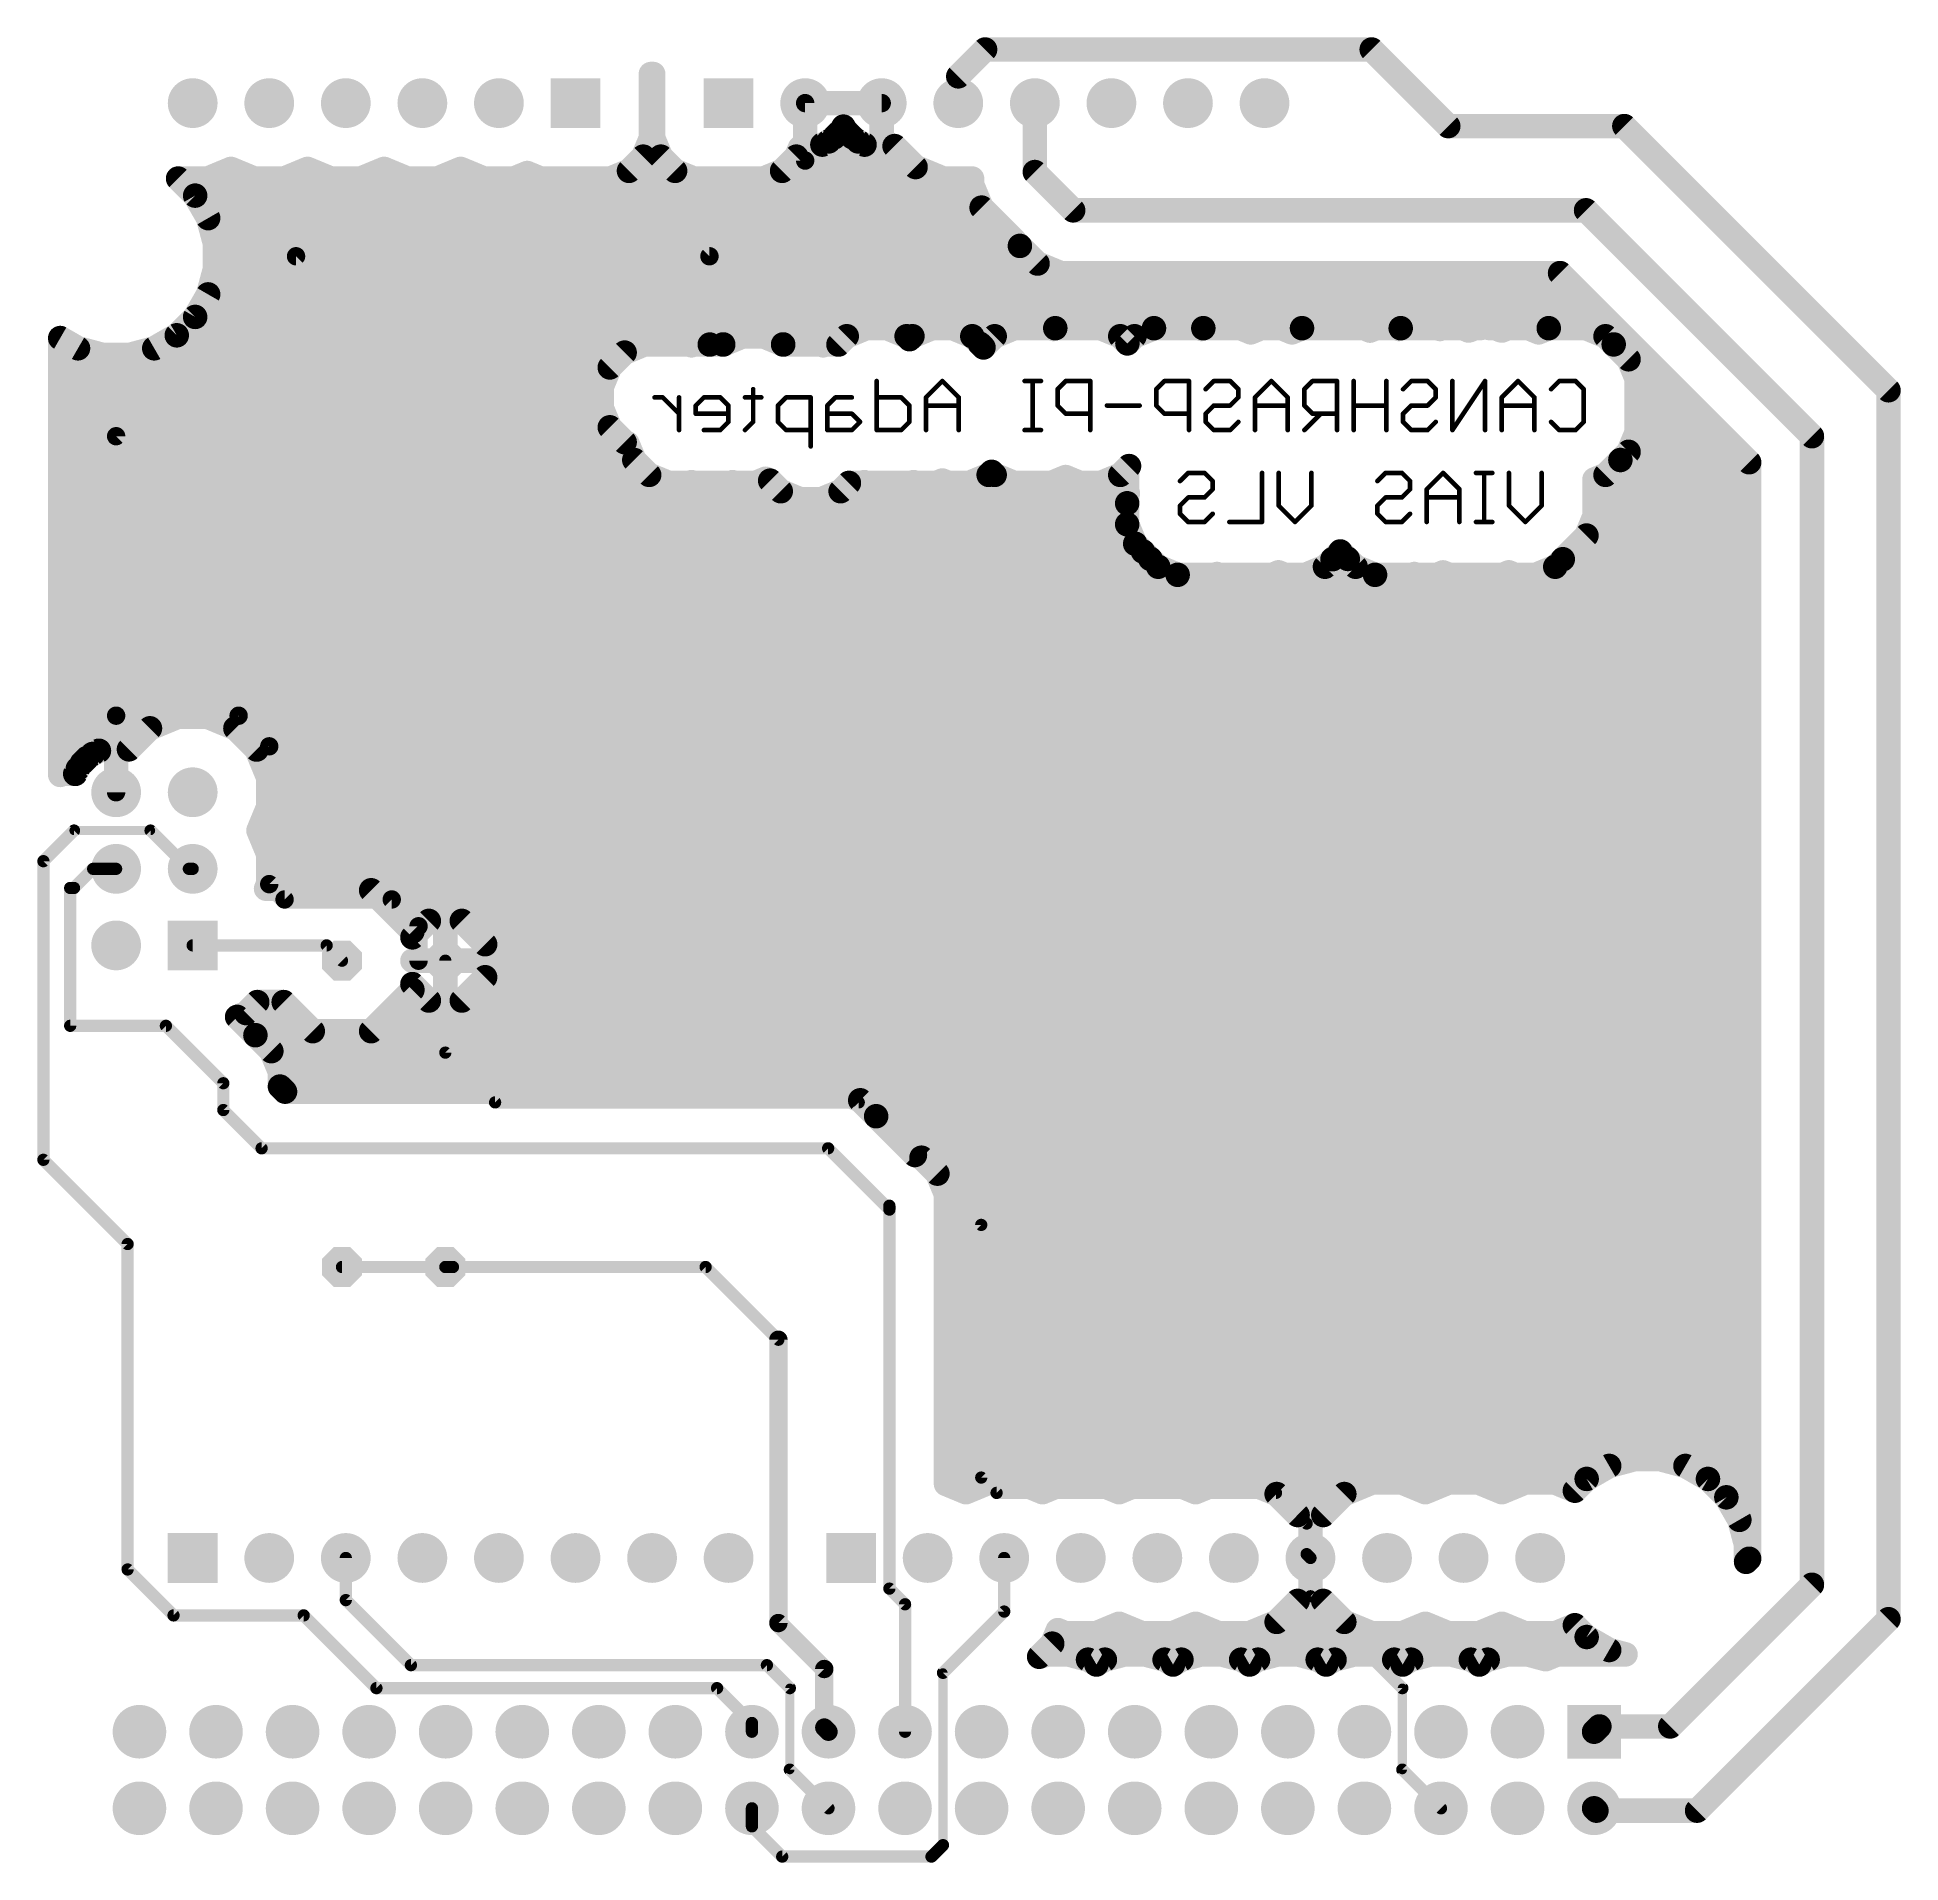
# Model space of a CAD drawing. Extents: x 1.4 to 63.3, y 9.3 to 69.9.
import ezdxf

# ---------------------------------------------------------------- set-up
doc = ezdxf.new("R2010")
doc.units = 0
doc.layers.add('16', color=175, linetype='CONTINUOUS')
doc.layers.add('17', color=82, linetype='CONTINUOUS')

# ---------------------------------------------------------------- blocks, each defined once
blk = doc.blocks.new('OCTAGONP')
at = {"const_width": 0.5}
blk.add_lwpolyline([(-0.25, -0.1036), (-0.25, 0.1036), (-0.1036, 0.25), (0.1036, 0.25), (0.25, 0.1036), (0.25, -0.1036), (0.1036, -0.25), (-0.1036, -0.25), (-0.25, -0.1036), (-0.25, 0.1036)], dxfattribs=at)
blk = doc.blocks.new('SQUAREP')
blk.add_solid([(-0.5, -0.5), (0.5, -0.5), (-0.5, 0.5), (0.5, 0.5)])
blk = doc.blocks.new('ROUNDP')
at = {"const_width": 0.5}
blk.add_lwpolyline([(0, -0.25, 1), (0, 0.25, 1), (0, -0.25)], format="xyb", dxfattribs=at)

msp = doc.modelspace()

# ---------------------------------------------------------------- linework, layer by layer
at = {"layer": '16'}
for points, const_width in [([(32.004, 68.58), (32.893, 69.469)], 0.8128), ([(32.893, 69.469), (45.72, 69.469)], 0.8128), ([(45.72, 69.469), (48.26, 66.929)], 0.8128), ([(21.8059, 66.532), (21.8059, 68.6562)], 0.8128), ([(21.8059, 68.6562), (21.8821, 68.6562)], 0.8128), ([(21.8059, 68.2752), (21.8821, 68.2752)], 0.8128), ([(21.8821, 68.6562), (21.8821, 66.532)], 0.8128), ([(32.004, 67.691), (32.004, 68.58)], 0.8128), ([(28.4099, 67.691), (26.924, 67.691)], 0.8128), ([(26.924, 67.691), (26.924, 67.691)], 0.8128), ([(26.924, 67.691), (29.464, 67.691)], 0.8128), ([(26.924, 66.2051), (26.924, 67.691)], 0.8128), ([(26.924, 67.691), (26.924, 67.691)], 0.8128), ([(26.924, 67.691), (26.924, 66.2051)], 0.8128), ([(29.464, 67.691), (28.4099, 67.691)], 0.8128), ([(29.464, 67.691), (29.464, 67.691)], 0.8128), ([(29.464, 66.2051), (29.464, 67.691)], 0.8128), ([(29.464, 67.691), (29.464, 67.691)], 0.8128), ([(29.464, 67.691), (29.464, 66.2051)], 0.8128), ([(34.544, 67.691), (34.544, 65.405)], 0.8128), ([(21.8059, 67.4624), (21.8821, 67.4624)], 0.8128), ([(26.924, 67.4624), (26.924, 67.4624)], 0.8128), ([(26.924, 65.786), (26.924, 67.691)], 0.6096), ([(26.924, 67.691), (29.464, 67.691)], 0.6096), ([(29.464, 67.4624), (29.464, 67.4624)], 0.8128), ([(21.5507, 65.9159), (21.8059, 66.532)], 0.8128), ([(21.8059, 66.6496), (21.8821, 66.6496)], 0.8128), ([(21.8821, 66.532), (22.1373, 65.9159)], 0.8128), ([(26.924, 66.6496), (26.924, 66.6496)], 0.8128), ([(27.4944, 66.314), (27.7028, 66.4201)], 0.8128), ([(27.7028, 66.4201), (27.892, 66.5576)], 0.8128), ([(27.892, 66.5576), (28.0574, 66.723)], 0.8128), ([(27.984, 66.6496), (28.404, 66.6496)], 0.8128), ([(28.0574, 66.723), (28.194, 66.911)], 0.8128), ([(28.194, 66.911), (28.3306, 66.723)], 0.8128), ([(28.3306, 66.723), (28.496, 66.5576)], 0.8128), ([(28.496, 66.5576), (28.6852, 66.4201)], 0.8128), ([(28.6852, 66.4201), (28.8936, 66.314)], 0.8128), ([(29.464, 66.6496), (29.464, 66.6496)], 0.8128), ([(48.26, 66.929), (54.102, 66.929)], 0.8128), ([(54.102, 66.929), (62.865, 58.166)], 0.8128), ([(21.0791, 65.4443), (21.5507, 65.9159)], 0.8128), ([(21.4716, 65.8368), (22.2164, 65.8368)], 0.8128), ([(22.1373, 65.9159), (22.6089, 65.4443)], 0.8128), ([(26.1591, 65.4443), (26.6307, 65.9159)], 0.8128), ([(26.5516, 65.8368), (30.32, 65.8368)], 0.8128), ([(26.6307, 65.9159), (26.754, 66.2135)], 0.8128), ([(26.754, 66.2135), (26.8071, 66.2051)], 0.8128), ([(26.8071, 66.2051), (26.924, 66.2051)], 0.8128), ([(26.924, 66.2051), (27.0409, 66.2051)], 0.8128), ([(27.0409, 66.2051), (27.2719, 66.2417)], 0.8128), ([(27.2719, 66.2417), (27.4944, 66.314)], 0.8128), ([(28.8936, 66.314), (29.1161, 66.2417)], 0.8128), ([(29.1161, 66.2417), (29.3471, 66.2051)], 0.8128), ([(29.3471, 66.2051), (29.464, 66.2051)], 0.8128), ([(29.464, 66.2051), (29.5809, 66.2051)], 0.8128), ([(29.5809, 66.2051), (29.8119, 66.2417)], 0.8128), ([(29.8119, 66.2417), (29.8898, 66.267)], 0.8128), ([(29.8898, 66.267), (30.5868, 65.57)], 0.8128), ([(6.6859, 64.6229), (6.1197, 65.1891)], 0.8128), ([(6.1197, 65.1891), (7.1017, 65.1891)], 0.8128), ([(7.1017, 65.1891), (7.874, 65.509)], 0.8128), ([(7.874, 65.509), (8.6463, 65.1891)], 0.8128), ([(8.6463, 65.1891), (9.6417, 65.1891)], 0.8128), ([(9.6417, 65.1891), (10.414, 65.509)], 0.8128), ([(10.414, 65.509), (11.1863, 65.1891)], 0.8128), ([(11.1863, 65.1891), (12.1817, 65.1891)], 0.8128), ([(12.1817, 65.1891), (12.954, 65.509)], 0.8128), ([(12.954, 65.509), (13.7263, 65.1891)], 0.8128), ([(13.7263, 65.1891), (14.7217, 65.1891)], 0.8128), ([(14.7217, 65.1891), (15.494, 65.509)], 0.8128), ([(15.494, 65.509), (16.2663, 65.1891)], 0.8128), ([(16.2663, 65.1891), (17.2617, 65.1891)], 0.8128), ([(17.2617, 65.1891), (17.7034, 65.3721)], 0.8128), ([(17.7034, 65.3721), (18.145, 65.1891)], 0.8128), ([(18.145, 65.1891), (20.463, 65.1891)], 0.8128), ([(20.463, 65.1891), (21.0791, 65.4443)], 0.8128), ([(22.6089, 65.4443), (23.225, 65.1891)], 0.8128), ([(23.225, 65.1891), (25.543, 65.1891)], 0.8128), ([(23.749, 62.611), (26.924, 65.786)], 0.6096), ([(25.543, 65.1891), (26.1591, 65.4443)], 0.8128), ([(30.5868, 65.57), (31.5063, 65.1891)], 0.8128), ([(31.5063, 65.1891), (32.4612, 65.1891)], 0.8128), ([(32.4612, 65.1891), (32.4612, 64.9907)], 0.8128), ([(34.544, 65.405), (35.814, 64.135)], 0.8128), ([(6.2848, 65.024), (32.4612, 65.024)], 0.8128), ([(7.1173, 63.8757), (6.6859, 64.6229)], 0.8128), ([(32.4612, 64.9907), (32.7783, 64.2252)], 0.8128), ([(6.9236, 64.2112), (32.7923, 64.2112)], 0.8128), ([(32.7783, 64.2252), (34.0483, 62.9552)], 0.8128), ([(35.814, 64.135), (52.832, 64.135)], 0.8128), ([(52.832, 64.135), (60.325, 56.642)], 0.8128), ([(7.3406, 63.0424), (7.1173, 63.8757)], 0.8128), ([(7.2452, 63.3984), (33.6051, 63.3984)], 0.8128), ([(7.3406, 62.1796), (7.3406, 63.0424)], 0.8128), ([(34.0483, 62.9552), (34.6342, 62.3693)], 0.8128), ([(4.064, 56.642), (10.033, 62.611)], 0.6096), ([(7.1173, 61.3463), (7.3406, 62.1796)], 0.8128), ([(7.3406, 62.5856), (34.4179, 62.5856)], 0.8128), ([(10.033, 62.611), (23.749, 62.611)], 0.6096), ([(34.6342, 62.3693), (35.3997, 62.0522)], 0.8128), ([(35.3997, 62.0522), (51.9693, 62.0522)], 0.8128), ([(51.9693, 62.0522), (58.2422, 55.7793)], 0.8128), ([(7.2316, 61.7728), (52.2487, 61.7728)], 0.8128), ([(6.6859, 60.5991), (7.1173, 61.3463)], 0.8128), ([(6.8943, 60.96), (53.0615, 60.96)], 0.8128), ([(6.0759, 59.9891), (6.6859, 60.5991)], 0.8128), ([(28.9481, 60.2248), (28.3039, 59.958)], 0.8128), ([(29.6453, 60.2248), (28.9481, 60.2248)], 0.8128), ([(30.2894, 59.958), (29.6453, 60.2248)], 0.8128), ([(31.1275, 60.2248), (30.4834, 59.958)], 0.8128), ([(31.8248, 60.2248), (31.1275, 60.2248)], 0.8128), ([(32.366, 60.0006), (31.8248, 60.2248)], 0.8128), ([(33.8561, 60.2248), (33.212, 59.958)], 0.8128), ([(35.0957, 60.2248), (33.8561, 60.2248)], 0.8128), ([(35.1589, 60.1986), (35.0957, 60.2248)], 0.8128), ([(35.2221, 60.2248), (35.1589, 60.1986)], 0.8128), ([(35.5746, 60.2248), (35.2221, 60.2248)], 0.8128), ([(35.2221, 60.2248), (35.2221, 60.2248)], 0.8128), ([(35.2221, 60.2248), (35.2221, 60.2248)], 0.8128), ([(36.7328, 60.2248), (35.5746, 60.2248)], 0.8128), ([(37.377, 59.958), (36.7328, 60.2248)], 0.8128), ([(38.4964, 60.2248), (38.1375, 60.0761)], 0.8128), ([(38.4965, 60.2248), (38.4964, 60.2248)], 0.8128), ([(38.4964, 60.2248), (38.4964, 60.2248)], 0.8128), ([(38.8489, 60.2248), (38.4965, 60.2248)], 0.8128), ([(40.0072, 60.2248), (38.8489, 60.2248)], 0.8128), ([(40.0704, 60.1986), (40.0072, 60.2248)], 0.8128), ([(40.1336, 60.2248), (40.0704, 60.1986)], 0.8128), ([(40.4784, 60.2248), (40.1336, 60.2248)], 0.8128), ([(40.1336, 60.2248), (40.1336, 60.2248)], 0.8128), ([(40.1336, 60.2248), (40.1336, 60.2248)], 0.8128), ([(41.3732, 60.2248), (40.4784, 60.2248)], 0.8128), ([(41.7075, 60.0863), (41.3732, 60.2248)], 0.8128), ([(42.0419, 60.2248), (41.7075, 60.0863)], 0.8128), ([(42.7392, 60.2248), (42.0419, 60.2248)], 0.8128), ([(43.0735, 60.0863), (42.7392, 60.2248)], 0.8128), ([(43.4079, 60.2248), (43.0735, 60.0863)], 0.8128), ([(43.7603, 60.2248), (43.4079, 60.2248)], 0.8128), ([(43.4079, 60.2248), (43.4079, 60.2248)], 0.8128), ([(43.4079, 60.2248), (43.4079, 60.2248)], 0.8128), ([(45.4711, 60.2248), (43.7603, 60.2248)], 0.8128), ([(45.6648, 60.1445), (45.4711, 60.2248)], 0.8128), ([(45.8586, 60.2248), (45.6648, 60.1445)], 0.8128), ([(46.5558, 60.2248), (45.8586, 60.2248)], 0.8128), ([(46.619, 60.1986), (46.5558, 60.2248)], 0.8128), ([(46.6822, 60.2248), (46.619, 60.1986)], 0.8128), ([(47.027, 60.2248), (46.6822, 60.2248)], 0.8128), ([(46.6822, 60.2248), (46.6822, 60.2248)], 0.8128), ([(46.6822, 60.2248), (46.6822, 60.2248)], 0.8128), ([(47.9218, 60.2248), (47.027, 60.2248)], 0.8128), ([(47.985, 60.1986), (47.9218, 60.2248)], 0.8128), ([(48.0482, 60.2248), (47.985, 60.1986)], 0.8128), ([(48.7454, 60.2248), (48.0482, 60.2248)], 0.8128), ([(48.9286, 60.1489), (48.7454, 60.2248)], 0.8128), ([(49.1329, 60.2248), (48.9694, 60.1571)], 0.8128), ([(49.3079, 60.2248), (49.1329, 60.2248)], 0.8128), ([(49.4796, 60.2591), (49.3079, 60.2248)], 0.8128), ([(49.6532, 60.2248), (49.4796, 60.2591)], 0.8128), ([(49.8301, 60.2248), (49.6532, 60.2248)], 0.8128), ([(49.9918, 60.1578), (49.8301, 60.2248)], 0.8128), ([(50.2277, 60.2248), (50.042, 60.1479)], 0.8128), ([(50.9249, 60.2248), (50.2277, 60.2248)], 0.8128), ([(51.2593, 60.0863), (50.9249, 60.2248)], 0.8128), ([(51.5937, 60.2248), (51.2593, 60.0863)], 0.8128), ([(51.9385, 60.2248), (51.5937, 60.2248)], 0.8128), ([(51.5937, 60.2248), (51.5937, 60.2248)], 0.8128), ([(51.5937, 60.2248), (51.5937, 60.2248)], 0.8128), ([(52.8332, 60.2248), (51.9385, 60.2248)], 0.8128), ([(53.4774, 59.958), (52.8332, 60.2248)], 0.8128), ([(2.2098, 45.4061), (2.2098, 59.898)], 0.8128), ([(2.2098, 59.898), (2.7993, 59.5577)], 0.8128), ([(5.3287, 59.5577), (6.0759, 59.9891)], 0.8128), ([(6.234, 60.1472), (28.7608, 60.1472)], 0.8128), ([(21.5792, 59.6825), (20.935, 59.4156)], 0.8128), ([(23.0899, 59.6825), (21.5792, 59.6825)], 0.8128), ([(23.1531, 59.6563), (23.0899, 59.6825)], 0.8128), ([(23.2163, 59.6825), (23.1531, 59.6563)], 0.8128), ([(23.7586, 59.6825), (23.2163, 59.6825)], 0.8128), ([(23.7587, 59.6825), (23.7586, 59.6825)], 0.8128), ([(24.1035, 59.6825), (23.7587, 59.6825)], 0.8128), ([(24.2016, 59.6825), (24.1035, 59.6825)], 0.8128), ([(24.2059, 59.6868), (24.2016, 59.6825)], 0.8128), ([(24.8501, 59.9536), (24.2059, 59.6868)], 0.8128), ([(25.5473, 59.9536), (24.8501, 59.9536)], 0.8128), ([(26.1915, 59.6868), (25.5473, 59.9536)], 0.8128), ([(26.1958, 59.6825), (26.1915, 59.6868)], 0.8128), ([(27.4556, 59.6825), (26.1958, 59.6825)], 0.8128), ([(27.5189, 59.6563), (27.4556, 59.6825)], 0.8128), ([(27.5821, 59.6825), (27.5189, 59.6563)], 0.8128), ([(28.0284, 59.6825), (27.5821, 59.6825)], 0.8128), ([(28.3039, 59.958), (28.0284, 59.6825)], 0.8128), ([(29.8326, 60.1472), (30.9402, 60.1472)], 0.8128), ([(30.3864, 59.861), (30.2894, 59.958)], 0.8128), ([(30.4834, 59.958), (30.3864, 59.861)], 0.8128), ([(32.0121, 60.1472), (33.6688, 60.1472)], 0.8128), ([(32.4689, 59.958), (32.366, 60.0006)], 0.8128), ([(32.7192, 59.7077), (32.4689, 59.958)], 0.8128), ([(32.4689, 59.958), (32.4689, 59.958)], 0.8128), ([(32.8405, 59.5864), (32.7192, 59.7077)], 0.8128), ([(33.212, 59.958), (32.8405, 59.5864)], 0.8128), ([(36.9202, 60.1472), (38.3091, 60.1472)], 0.8128), ([(37.6146, 59.7203), (37.377, 59.958)], 0.8128), ([(37.8523, 59.958), (37.6146, 59.7203)], 0.8128), ([(38.1375, 60.0761), (37.8523, 59.958)], 0.8128), ([(37.8523, 59.958), (37.8523, 59.958)], 0.8128), ([(37.8523, 59.958), (37.8523, 59.958)], 0.8128), ([(41.5605, 60.1472), (41.8546, 60.1472)], 0.8128), ([(42.9265, 60.1472), (43.2206, 60.1472)], 0.8128), ([(45.6584, 60.1472), (45.6713, 60.1472)], 0.8128), ([(48.9694, 60.1571), (48.9286, 60.1489)], 0.8128), ([(50.042, 60.1479), (49.9918, 60.1578)], 0.8128), ([(51.1122, 60.1472), (51.4064, 60.1472)], 0.8128), ([(53.0206, 60.1472), (53.8743, 60.1472)], 0.8128), ([(53.7486, 59.6868), (53.4774, 59.958)], 0.8128), ([(54.2416, 59.1938), (53.7486, 59.6868)], 0.8128), ([(53.7486, 59.6868), (53.7486, 59.6868)], 0.8128), ([(2.2098, 59.3344), (3.6326, 59.3344)], 0.8128), ([(2.7993, 59.5577), (3.6326, 59.3344)], 0.8128), ([(3.6326, 59.3344), (4.4954, 59.3344)], 0.8128), ([(4.4954, 59.3344), (5.3287, 59.5577)], 0.8128), ([(4.4954, 59.3344), (20.8538, 59.3344)], 0.8128), ([(20.935, 59.4156), (20.442, 58.9226)], 0.8128), ([(54.101, 59.3344), (54.6871, 59.3344)], 0.8128), ([(54.5084, 58.5496), (54.2416, 59.1938)], 0.8128), ([(2.2098, 58.5216), (20.2759, 58.5216)], 0.8128), ([(20.442, 58.9226), (20.1752, 58.2785)], 0.8128), ([(54.5084, 56.7677), (54.5084, 58.5496)], 0.8128), ([(54.5084, 58.5216), (55.4999, 58.5216)], 0.8128), ([(2.2098, 57.7088), (20.1752, 57.7088)], 0.8128), ([(20.1752, 58.2785), (20.1752, 57.5812)], 0.8128), ([(25.1987, 58.201), (25.1987, 57.1164)], 0.1524), ([(29.2967, 58.4722), (29.2967, 56.8452)], 0.1524), ([(31.4762, 58.4722), (30.9338, 57.9299)], 0.1524), ([(32.0185, 57.9299), (31.4762, 58.4722)], 0.1524), ([(34.7471, 58.4722), (34.2048, 58.4722)], 0.1524), ([(34.4759, 56.8452), (34.4759, 58.4722)], 0.1524), ([(35.5707, 58.4722), (35.2996, 58.201)], 0.1524), ([(35.2996, 58.201), (35.2996, 57.6587)], 0.1524), ([(36.3842, 58.4722), (35.5707, 58.4722)], 0.1524), ([(36.3842, 56.8452), (36.3842, 58.4722)], 0.1524), ([(38.8451, 58.4722), (38.5739, 58.201)], 0.1524), ([(38.5739, 58.201), (38.5739, 57.6587)], 0.1524), ([(39.6586, 58.4722), (38.8451, 58.4722)], 0.1524), ([(39.6586, 56.8452), (39.6586, 58.4722)], 0.1524), ([(40.211, 58.201), (40.4822, 58.4722)], 0.1524), ([(40.4822, 58.4722), (41.0245, 58.4722)], 0.1524), ([(41.0245, 58.4722), (41.2957, 58.201)], 0.1524), ([(41.2957, 58.201), (41.2957, 57.9299)], 0.1524), ([(42.3905, 58.4722), (41.8482, 57.9299)], 0.1524), ([(42.9329, 57.9299), (42.3905, 58.4722)], 0.1524), ([(43.7565, 58.4722), (43.4854, 58.201)], 0.1524), ([(43.4854, 58.201), (43.4854, 57.6587)], 0.1524), ([(44.57, 58.4722), (43.7565, 58.4722)], 0.1524), ([(44.57, 56.8452), (44.57, 58.4722)], 0.1524), ([(45.1225, 58.4722), (45.1225, 56.8452)], 0.1524), ([(46.2072, 56.8452), (46.2072, 58.4722)], 0.1524), ([(46.7597, 58.201), (47.0308, 58.4722)], 0.1524), ([(47.0308, 58.4722), (47.5732, 58.4722)], 0.1524), ([(47.5732, 58.4722), (47.8443, 58.201)], 0.1524), ([(47.8443, 58.201), (47.8443, 57.9299)], 0.1524), ([(49.4815, 58.4722), (48.3968, 56.8452)], 0.1524), ([(48.3968, 56.8452), (48.3968, 58.4722)], 0.1524), ([(49.4815, 56.8452), (49.4815, 58.4722)], 0.1524), ([(50.5763, 58.4722), (50.034, 57.9299)], 0.1524), ([(51.1186, 57.9299), (50.5763, 58.4722)], 0.1524), ([(51.6711, 58.201), (51.9423, 58.4722)], 0.1524), ([(51.9423, 58.4722), (52.4846, 58.4722)], 0.1524), ([(52.4846, 58.4722), (52.7558, 58.201)], 0.1524), ([(52.7558, 58.201), (52.7558, 57.1164)], 0.1524), ([(54.5084, 57.7088), (56.3127, 57.7088)], 0.8128), ([(62.865, 58.166), (62.865, 17.399)], 0.8128), ([(20.1752, 57.5812), (20.442, 56.9371)], 0.8128), ([(22.1989, 57.9299), (21.9278, 57.9299)], 0.1524), ([(22.7413, 57.3875), (22.1989, 57.9299)], 0.1524), ([(22.7413, 56.8452), (22.7413, 57.9299)], 0.1524), ([(23.5649, 57.9299), (23.2938, 57.6587)], 0.1524), ([(23.2938, 57.6587), (23.2938, 57.3875)], 0.1524), ([(24.1073, 57.9299), (23.5649, 57.9299)], 0.1524), ([(24.3784, 57.6587), (24.1073, 57.9299)], 0.1524), ([(24.3784, 57.1164), (24.3784, 57.6587)], 0.1524), ([(25.4699, 57.9299), (24.9275, 57.9299)], 0.1524), ([(26.2935, 57.9299), (26.0224, 57.6587)], 0.1524), ([(26.0224, 57.6587), (26.0224, 57.1164)], 0.1524), ([(27.107, 57.9299), (26.2935, 57.9299)], 0.1524), ([(27.107, 56.3029), (27.107, 57.9299)], 0.1524), ([(27.9307, 57.9299), (27.6595, 57.6587)], 0.1524), ([(27.6595, 57.6587), (27.6595, 56.8452)], 0.1524), ([(28.473, 57.9299), (27.9307, 57.9299)], 0.1524), ([(30.1102, 57.9299), (29.2967, 57.9299)], 0.1524), ([(30.3813, 57.6587), (30.1102, 57.9299)], 0.1524), ([(30.3813, 57.1164), (30.3813, 57.6587)], 0.1524), ([(30.9338, 57.9299), (30.9338, 56.8452)], 0.1524), ([(32.0185, 57.6587), (30.9338, 57.6587)], 0.1524), ([(32.0185, 56.8452), (32.0185, 57.9299)], 0.1524), ([(35.2996, 57.6587), (35.5707, 57.3875)], 0.1524), ([(38.0214, 57.6587), (36.9367, 57.6587)], 0.1524), ([(38.5739, 57.6587), (38.8451, 57.3875)], 0.1524), ([(40.4822, 57.6587), (40.211, 57.3875)], 0.1524), ([(41.0245, 57.6587), (40.4822, 57.6587)], 0.1524), ([(41.2957, 57.9299), (41.0245, 57.6587)], 0.1524), ([(41.8482, 57.9299), (41.8482, 56.8452)], 0.1524), ([(42.9329, 57.6587), (41.8482, 57.6587)], 0.1524), ([(42.9329, 56.8452), (42.9329, 57.9299)], 0.1524), ([(43.4854, 57.6587), (43.7565, 57.3875)], 0.1524), ([(46.2072, 57.6587), (45.1225, 57.6587)], 0.1524), ([(47.0308, 57.6587), (46.7597, 57.3875)], 0.1524), ([(47.5732, 57.6587), (47.0308, 57.6587)], 0.1524), ([(47.8443, 57.9299), (47.5732, 57.6587)], 0.1524), ([(50.034, 57.9299), (50.034, 56.8452)], 0.1524), ([(51.1186, 57.6587), (50.034, 57.6587)], 0.1524), ([(51.1186, 56.8452), (51.1186, 57.9299)], 0.1524), ([(2.2098, 56.896), (20.4831, 56.896)], 0.8128), ([(4.064, 47.371), (4.064, 56.642)], 0.6096), ([(20.442, 56.9371), (20.935, 56.4441)], 0.8128), ([(23.2938, 57.3875), (24.3784, 57.3875)], 0.1524), ([(23.5649, 56.8452), (24.1073, 56.8452)], 0.1524), ([(24.1073, 56.8452), (24.3784, 57.1164)], 0.1524), ([(25.1987, 57.1164), (24.9275, 56.8452)], 0.1524), ([(26.0224, 57.1164), (26.2935, 56.8452)], 0.1524), ([(26.2935, 56.8452), (27.107, 56.8452)], 0.1524), ([(28.473, 57.3875), (27.6595, 57.3875)], 0.1524), ([(27.6595, 56.8452), (28.473, 56.8452)], 0.1524), ([(28.7442, 57.1164), (28.473, 57.3875)], 0.1524), ([(28.473, 56.8452), (28.7442, 57.1164)], 0.1524), ([(29.2967, 56.8452), (30.1102, 56.8452)], 0.1524), ([(30.1102, 56.8452), (30.3813, 57.1164)], 0.1524), ([(34.7471, 56.8452), (34.2048, 56.8452)], 0.1524), ([(35.5707, 57.3875), (36.3842, 57.3875)], 0.1524), ([(38.8451, 57.3875), (39.6586, 57.3875)], 0.1524), ([(40.211, 57.3875), (40.211, 57.1164)], 0.1524), ([(40.211, 57.1164), (40.4822, 56.8452)], 0.1524), ([(40.4822, 56.8452), (41.0245, 56.8452)], 0.1524), ([(41.0245, 56.8452), (41.2957, 57.1164)], 0.1524), ([(44.0277, 57.3875), (43.4854, 56.8452)], 0.1524), ([(43.7565, 57.3875), (44.57, 57.3875)], 0.1524), ([(46.7597, 57.3875), (46.7597, 57.1164)], 0.1524), ([(46.7597, 57.1164), (47.0308, 56.8452)], 0.1524), ([(47.0308, 56.8452), (47.5732, 56.8452)], 0.1524), ([(47.5732, 56.8452), (47.8443, 57.1164)], 0.1524), ([(51.9423, 56.8452), (51.6711, 57.1164)], 0.1524), ([(52.4846, 56.8452), (51.9423, 56.8452)], 0.1524), ([(52.7558, 57.1164), (52.4846, 56.8452)], 0.1524), ([(54.2416, 56.1236), (54.5084, 56.7677)], 0.8128), ([(54.5084, 56.896), (57.1255, 56.896)], 0.8128), ([(60.325, 56.642), (60.325, 18.542)], 0.8128), ([(2.2098, 56.0832), (21.1599, 56.0832)], 0.8128), ([(20.935, 56.4441), (21.026, 56.4064)], 0.8128), ([(21.026, 56.4064), (21.2555, 55.8524)], 0.8128), ([(53.9704, 55.8524), (54.2416, 56.1236)], 0.8128), ([(54.2012, 56.0832), (57.9383, 56.0832)], 0.8128), ([(2.2098, 55.2704), (21.9634, 55.2704)], 0.8128), ([(21.2555, 55.8524), (21.7485, 55.3594)], 0.8128), ([(21.7485, 55.3594), (22.3927, 55.0926)], 0.8128), ([(32.3671, 55.0926), (33.0113, 55.3594)], 0.8128), ([(32.7963, 55.2704), (33.4269, 55.2704)], 0.8128), ([(33.0113, 55.3594), (33.1116, 55.4598)], 0.8128), ([(33.1116, 55.4598), (33.212, 55.3594)], 0.8128), ([(33.212, 55.3594), (33.8561, 55.0926)], 0.8128), ([(35.0957, 55.0926), (35.5657, 55.2873)], 0.8128), ([(35.5249, 55.2704), (35.6064, 55.2704)], 0.8128), ([(35.5657, 55.2873), (36.0356, 55.0926)], 0.8128), ([(36.7328, 55.0926), (37.377, 55.3594)], 0.8128), ([(37.1621, 55.2704), (37.6072, 55.2704)], 0.8128), ([(37.377, 55.3594), (37.6694, 55.6518)], 0.8128), ([(37.6694, 55.6518), (37.6072, 55.5016)], 0.8128), ([(37.6072, 55.5016), (37.6072, 54.8044)], 0.8128), ([(53.1114, 55.2078), (53.4774, 55.3594)], 0.8128), ([(53.2625, 55.2704), (58.2422, 55.2704)], 0.8128), ([(53.4774, 55.3594), (53.9704, 55.8524)], 0.8128), ([(58.2422, 55.7793), (58.2422, 19.4047)], 0.8128), ([(22.3927, 55.0926), (23.0899, 55.0926)], 0.8128), ([(23.0899, 55.0926), (23.1531, 55.1188)], 0.8128), ([(23.1531, 55.1188), (23.2163, 55.0926)], 0.8128), ([(23.2163, 55.0926), (24.4559, 55.0926)], 0.8128), ([(24.4559, 55.0926), (24.5174, 55.1181)], 0.8128), ([(24.5174, 55.1181), (24.5789, 55.0926)], 0.8128), ([(24.5789, 55.0926), (25.2761, 55.0926)], 0.8128), ([(25.2761, 55.0926), (25.6105, 55.2311)], 0.8128), ([(25.6105, 55.2311), (25.7637, 55.1677)], 0.8128), ([(25.7637, 55.1677), (26.1143, 54.8171)], 0.8128), ([(26.1143, 54.8171), (26.7584, 54.5503)], 0.8128), ([(27.4556, 54.5503), (28.0998, 54.8171)], 0.8128), ([(28.0998, 54.8171), (28.3753, 55.0926)], 0.8128), ([(28.3753, 55.0926), (28.8216, 55.0926)], 0.8128), ([(28.8216, 55.0926), (28.8848, 55.1188)], 0.8128), ([(28.8848, 55.1188), (28.9481, 55.0926)], 0.8128), ([(28.9481, 55.0926), (30.4588, 55.0926)], 0.8128), ([(30.4588, 55.0926), (30.522, 55.1188)], 0.8128), ([(30.522, 55.1188), (30.5852, 55.0926)], 0.8128), ([(30.5852, 55.0926), (31.2824, 55.0926)], 0.8128), ([(31.2824, 55.0926), (31.4762, 55.1728)], 0.8128), ([(31.4762, 55.1728), (31.6699, 55.0926)], 0.8128), ([(31.6699, 55.0926), (32.3671, 55.0926)], 0.8128), ([(33.8561, 55.0926), (35.0957, 55.0926)], 0.8128), ([(36.0356, 55.0926), (36.7328, 55.0926)], 0.8128), ([(37.6072, 54.8044), (37.6312, 54.7463)], 0.8128), ([(37.6312, 54.7463), (37.6072, 54.6881)], 0.8128), ([(37.6072, 54.6881), (37.6072, 54.417)], 0.8128), ([(39.3598, 55.153), (39.6309, 55.4242)], 0.1524), ([(39.6309, 55.4242), (40.1733, 55.4242)], 0.1524), ([(40.1733, 55.4242), (40.4444, 55.153)], 0.1524), ([(40.4444, 55.153), (40.4444, 54.8819)], 0.1524), ([(42.0816, 55.4242), (42.0816, 53.7972)], 0.1524), ([(42.6341, 54.3395), (42.6341, 55.4242)], 0.1524), ([(43.7187, 55.4242), (43.7187, 54.3395)], 0.1524), ([(45.9084, 55.153), (46.1796, 55.4242)], 0.1524), ([(46.1796, 55.4242), (46.7219, 55.4242)], 0.1524), ([(46.7219, 55.4242), (46.9931, 55.153)], 0.1524), ([(46.9931, 55.153), (46.9931, 54.8819)], 0.1524), ([(48.0879, 55.4242), (47.5455, 54.8819)], 0.1524), ([(48.6302, 54.8819), (48.0879, 55.4242)], 0.1524), ([(49.7216, 55.4242), (49.1793, 55.4242)], 0.1524), ([(49.4505, 53.7972), (49.4505, 55.4242)], 0.1524), ([(50.2741, 54.3395), (50.2741, 55.4242)], 0.1524), ([(51.3588, 55.4242), (51.3588, 54.3395)], 0.1524), ([(53.1114, 53.9909), (53.1114, 55.2078)], 0.8128), ([(2.2098, 54.4576), (37.6072, 54.4576)], 0.8128), ([(26.7584, 54.5503), (27.4556, 54.5503)], 0.8128), ([(37.6072, 54.417), (37.6072, 54.417)], 0.8128), ([(37.6072, 54.417), (37.6072, 54.0646)], 0.8128), ([(37.6072, 54.0646), (37.6072, 53.7197)], 0.8128), ([(39.6309, 54.6107), (39.3598, 54.3395)], 0.1524), ([(39.3598, 54.3395), (39.3598, 54.0684)], 0.1524), ([(40.1733, 54.6107), (39.6309, 54.6107)], 0.1524), ([(40.4444, 54.8819), (40.1733, 54.6107)], 0.1524), ([(43.1764, 53.7972), (42.6341, 54.3395)], 0.1524), ([(43.7187, 54.3395), (43.1764, 53.7972)], 0.1524), ([(46.1796, 54.6107), (45.9084, 54.3395)], 0.1524), ([(45.9084, 54.3395), (45.9084, 54.0684)], 0.1524), ([(46.7219, 54.6107), (46.1796, 54.6107)], 0.1524), ([(46.9931, 54.8819), (46.7219, 54.6107)], 0.1524), ([(47.5455, 54.8819), (47.5455, 53.7972)], 0.1524), ([(48.6302, 54.6107), (47.5455, 54.6107)], 0.1524), ([(48.6302, 53.7972), (48.6302, 54.8819)], 0.1524), ([(50.8165, 53.7972), (50.2741, 54.3395)], 0.1524), ([(51.3588, 54.3395), (50.8165, 53.7972)], 0.1524), ([(53.1114, 54.4576), (58.2422, 54.4576)], 0.8128), ([(2.2098, 53.6448), (37.6382, 53.6448)], 0.8128), ([(37.6072, 53.7197), (37.6072, 53.7197)], 0.8128), ([(37.6072, 53.7197), (37.6072, 53.7197)], 0.8128), ([(37.6072, 53.7197), (37.6751, 53.5558)], 0.8128), ([(37.6751, 53.5558), (37.874, 53.0756)], 0.8128), ([(39.3598, 54.0684), (39.6309, 53.7972)], 0.1524), ([(39.6309, 53.7972), (40.1733, 53.7972)], 0.1524), ([(40.1733, 53.7972), (40.4444, 54.0684)], 0.1524), ([(42.0816, 53.7972), (40.9969, 53.7972)], 0.1524), ([(45.9084, 54.0684), (46.1796, 53.7972)], 0.1524), ([(46.1796, 53.7972), (46.7219, 53.7972)], 0.1524), ([(46.7219, 53.7972), (46.9931, 54.0684)], 0.1524), ([(49.7216, 53.7972), (49.1793, 53.7972)], 0.1524), ([(52.8446, 53.3468), (53.1114, 53.9909)], 0.8128), ([(52.968, 53.6448), (58.2422, 53.6448)], 0.8128), ([(2.2098, 52.832), (38.1176, 52.832)], 0.8128), ([(37.874, 53.0756), (37.874, 53.0756)], 0.8128), ([(37.874, 53.0756), (37.874, 53.0756)], 0.8128), ([(37.874, 53.0756), (38.1326, 52.8169)], 0.8128), ([(38.1326, 52.8169), (38.367, 52.5826)], 0.8128), ([(44.4195, 52.5617), (44.678, 52.8202)], 0.8128), ([(44.678, 52.8202), (44.6813, 52.8169)], 0.8128), ([(44.6813, 52.8169), (44.9156, 52.5826)], 0.8128), ([(52.0595, 52.5617), (52.8446, 53.3468)], 0.8128), ([(52.3298, 52.832), (58.2422, 52.832)], 0.8128), ([(38.367, 52.5826), (38.367, 52.5826)], 0.8128), ([(38.367, 52.5826), (38.3795, 52.5701)], 0.8128), ([(38.3795, 52.5701), (38.6382, 52.3114)], 0.8128), ([(38.6382, 52.3114), (38.6382, 52.3114)], 0.8128), ([(38.6382, 52.3114), (38.8867, 52.2085)], 0.8128), ([(38.8867, 52.2085), (39.2823, 52.0446)], 0.8128), ([(43.525, 52.0446), (44.0663, 52.2688)], 0.8128), ([(44.0663, 52.2688), (44.1692, 52.3114)], 0.8128), ([(44.1692, 52.3114), (44.4195, 52.5617)], 0.8128), ([(44.1692, 52.3114), (44.1692, 52.3114)], 0.8128), ([(44.1692, 52.3114), (44.1692, 52.3114)], 0.8128), ([(44.9156, 52.5826), (44.9156, 52.5826)], 0.8128), ([(44.9156, 52.5826), (44.9281, 52.5701)], 0.8128), ([(44.9281, 52.5701), (45.1868, 52.3114)], 0.8128), ([(45.1868, 52.3114), (45.1868, 52.3114)], 0.8128), ([(45.1868, 52.3114), (45.1868, 52.3114)], 0.8128), ([(45.1868, 52.3114), (45.4353, 52.2085)], 0.8128), ([(45.4353, 52.2085), (45.8309, 52.0446)], 0.8128), ([(51.1651, 52.0446), (51.7063, 52.2688)], 0.8128), ([(51.7063, 52.2688), (51.8092, 52.3114)], 0.8128), ([(51.8092, 52.3114), (52.0595, 52.5617)], 0.8128), ([(51.8092, 52.3114), (51.8092, 52.3114)], 0.8128), ([(2.2098, 52.0192), (58.2422, 52.0192)], 0.8128), ([(39.2823, 52.0446), (39.2823, 52.0446)], 0.8128), ([(39.2823, 52.0446), (39.2823, 52.0446)], 0.8128), ([(39.2823, 52.0446), (39.6271, 52.0446)], 0.8128), ([(39.6271, 52.0446), (40.5219, 52.0446)], 0.8128), ([(40.5219, 52.0446), (40.5851, 52.0708)], 0.8128), ([(40.5851, 52.0708), (40.6483, 52.0446)], 0.8128), ([(40.6483, 52.0446), (42.4302, 52.0446)], 0.8128), ([(42.4302, 52.0446), (42.629, 52.1269)], 0.8128), ([(42.629, 52.1269), (42.8278, 52.0446)], 0.8128), ([(42.8278, 52.0446), (43.525, 52.0446)], 0.8128), ([(45.8309, 52.0446), (45.8309, 52.0446)], 0.8128), ([(45.8309, 52.0446), (45.831, 52.0446)], 0.8128), ([(45.831, 52.0446), (46.1758, 52.0446)], 0.8128), ([(46.1758, 52.0446), (47.0705, 52.0446)], 0.8128), ([(47.0705, 52.0446), (47.1337, 52.0708)], 0.8128), ([(47.1337, 52.0708), (47.1969, 52.0446)], 0.8128), ([(47.1969, 52.0446), (47.8942, 52.0446)], 0.8128), ([(47.8942, 52.0446), (48.0879, 52.1248)], 0.8128), ([(48.0879, 52.1248), (48.2816, 52.0446)], 0.8128), ([(48.2816, 52.0446), (50.0703, 52.0446)], 0.8128), ([(50.0703, 52.0446), (50.2691, 52.1269)], 0.8128), ([(50.2691, 52.1269), (50.4679, 52.0446)], 0.8128), ([(50.4679, 52.0446), (51.1651, 52.0446)], 0.8128), ([(2.2098, 51.2064), (58.2422, 51.2064)], 0.8128), ([(2.2098, 50.3936), (58.2422, 50.3936)], 0.8128), ([(2.2098, 49.5808), (58.2422, 49.5808)], 0.8128), ([(2.2098, 48.768), (58.2422, 48.768)], 0.8128), ([(2.2098, 47.9552), (58.2422, 47.9552)], 0.8128), ([(4.064, 44.831), (4.064, 47.371)], 0.6096), ([(8.128, 47.371), (4.064, 47.371)], 0.6096), ([(6.1063, 47.3329), (5.1868, 46.952)], 0.8128), ([(7.1017, 47.3329), (6.1063, 47.3329)], 0.8128), ([(8.0212, 46.952), (7.1017, 47.3329)], 0.8128), ([(9.144, 46.355), (8.128, 47.371)], 0.6096), ([(2.2098, 47.1424), (5.6464, 47.1424)], 0.8128), ([(5.1868, 46.952), (4.4898, 46.255)], 0.8128), ([(7.5616, 47.1424), (58.2422, 47.1424)], 0.8128), ([(8.725, 46.2482), (8.0212, 46.952)], 0.8128), ([(2.2098, 46.3296), (4.5644, 46.3296)], 0.8128), ([(3.096, 45.9644), (2.9306, 45.799)], 0.8128), ([(3.2852, 46.1019), (3.096, 45.9644)], 0.8128), ([(3.4936, 46.208), (3.2852, 46.1019)], 0.8128), ([(3.7161, 46.2803), (3.4936, 46.208)], 0.8128), ([(3.9471, 46.3169), (3.7161, 46.2803)], 0.8128), ([(4.064, 46.3169), (3.9471, 46.3169)], 0.8128), ([(4.1809, 46.3169), (4.064, 46.3169)], 0.8128), ([(4.064, 46.3169), (4.064, 45.3898)], 0.8128), ([(4.064, 45.3898), (4.064, 46.3169)], 0.8128), ([(4.4119, 46.2803), (4.1809, 46.3169)], 0.8128), ([(4.4898, 46.255), (4.4119, 46.2803)], 0.8128), ([(8.6436, 46.3296), (58.2422, 46.3296)], 0.8128), ([(9.1059, 45.3287), (8.725, 46.2482)], 0.8128), ([(9.144, 41.783), (9.144, 46.355)], 0.6096), ([(2.2098, 45.5168), (2.7458, 45.5168)], 0.8128), ([(2.2931, 45.4406), (2.2098, 45.4061)], 0.8128), ([(2.7069, 45.4406), (2.2931, 45.4406)], 0.8128), ([(2.7931, 45.6098), (2.7069, 45.4406)], 0.8128), ([(2.9306, 45.799), (2.7931, 45.6098)], 0.8128), ([(4.064, 45.5168), (4.064, 45.5168)], 0.8128), ([(4.064, 45.3898), (4.064, 45.3898)], 0.8128), ([(9.028, 45.5168), (58.2422, 45.5168)], 0.8128), ([(9.1059, 44.3333), (9.1059, 45.3287)], 0.8128), ([(8.786, 43.561), (9.1059, 44.3333)], 0.8128), ([(9.1059, 44.704), (58.2422, 44.704)], 0.8128), ([(9.1059, 42.7887), (8.786, 43.561)], 0.8128), ([(8.9228, 43.8912), (58.2422, 43.8912)], 0.8128), ([(2.667, 43.561), (1.651, 42.545)], 0.4064), ([(5.207, 43.561), (2.667, 43.561)], 0.3048), ([(6.477, 42.291), (5.207, 43.561)], 0.4064), ([(8.9859, 43.0784), (58.2422, 43.0784)], 0.8128), ([(1.651, 42.545), (1.651, 32.639)], 0.4064), ([(9.1059, 41.7933), (9.1059, 42.7887)], 0.8128), ([(9.1059, 42.2656), (58.2422, 42.2656)], 0.8128), ([(3.302, 42.291), (2.667, 41.656)], 0.4064), ([(4.064, 42.291), (3.302, 42.291)], 0.4064), ([(6.604, 42.291), (6.477, 42.291)], 0.4064), ([(9.0385, 41.6306), (9.1059, 41.7933)], 0.8128), ([(9.652, 41.275), (9.144, 41.783)], 0.6096), ([(2.667, 41.656), (2.54, 41.656)], 0.4064), ([(2.54, 41.656), (2.54, 37.084)], 0.4064), ([(11.4229, 41.6306), (9.0385, 41.6306)], 0.8128), ([(13.208, 41.275), (9.652, 41.275)], 0.6096), ([(11.5455, 41.5798), (11.4229, 41.6306)], 0.8128), ([(12.5249, 41.5798), (11.5455, 41.5798)], 0.8128), ([(13.8938, 40.2109), (12.5249, 41.5798)], 0.8128), ([(12.6519, 41.4528), (58.2422, 41.4528)], 0.8128), ([(14.097, 40.386), (13.208, 41.275)], 0.6096), ([(13.4647, 40.64), (58.2422, 40.64)], 0.8128), ([(14.4389, 40.5638), (13.8938, 40.0187)], 0.8128), ([(14.986, 40.5638), (14.4389, 40.5638)], 0.8128), ([(15.5331, 40.5638), (14.986, 40.5638)], 0.8128), ([(14.986, 40.5638), (14.986, 39.243)], 0.8128), ([(14.986, 39.243), (14.986, 40.5638)], 0.8128), ([(16.3068, 39.7901), (15.5331, 40.5638)], 0.8128), ([(13.8938, 40.0187), (13.8938, 40.2109)], 0.8128), ([(14.097, 39.243), (14.097, 40.386)], 0.6096), ([(14.986, 39.8272), (14.986, 39.8272)], 0.8128), ([(16.2697, 39.8272), (58.2422, 39.8272)], 0.8128), ([(16.3068, 39.243), (16.3068, 39.7901)], 0.8128), ([(6.604, 39.751), (11.049, 39.751)], 0.4064), ([(11.049, 39.751), (11.557, 39.243)], 0.4064), ([(13.8938, 39.243), (13.8938, 39.243)], 0.8128), ([(13.8938, 39.243), (14.986, 39.243)], 0.8128), ([(14.986, 39.243), (13.8938, 39.243)], 0.8128), ([(14.986, 39.243), (14.986, 39.243)], 0.8128), ([(14.986, 37.9222), (14.986, 39.243)], 0.8128), ([(14.986, 39.243), (14.986, 39.243)], 0.8128), ([(14.986, 39.243), (14.986, 37.9222)], 0.8128), ([(16.3068, 39.243), (14.986, 39.243)], 0.8128), ([(14.986, 39.243), (14.986, 39.243)], 0.8128), ([(14.986, 39.243), (16.3068, 39.243)], 0.8128), ([(14.986, 39.243), (14.986, 39.243)], 0.8128), ([(16.3068, 38.6959), (16.3068, 39.243)], 0.8128), ([(14.986, 39.0144), (14.986, 39.0144)], 0.8128), ([(14.986, 39.243), (14.986, 36.195)], 0.4064), ([(15.5331, 37.9222), (16.3068, 38.6959)], 0.8128), ([(16.3068, 39.0144), (58.2422, 39.0144)], 0.8128), ([(12.5249, 36.9062), (13.8938, 38.2751)], 0.8128), ([(13.8203, 38.2016), (14.1595, 38.2016)], 0.8128), ([(13.8938, 38.2751), (13.8938, 38.4673)], 0.8128), ([(13.8938, 38.4673), (14.4389, 37.9222)], 0.8128), ([(14.986, 38.2016), (14.986, 38.2016)], 0.8128), ([(15.8125, 38.2016), (58.2422, 38.2016)], 0.8128), ([(8.0777, 37.3795), (8.3791, 37.5043)], 0.8128), ([(8.6847, 36.7724), (8.0777, 37.3795)], 0.8128), ([(8.1002, 37.3888), (10.1065, 37.3888)], 0.8128), ([(8.3791, 37.5043), (8.7462, 37.8714)], 0.8128), ([(8.7462, 37.8714), (9.6239, 37.8714)], 0.8128), ([(9.6239, 37.8714), (10.5891, 36.9062)], 0.8128), ([(13.0075, 37.3888), (58.2422, 37.3888)], 0.8128), ([(14.4389, 37.9222), (14.986, 37.9222)], 0.8128), ([(14.986, 37.9222), (15.5331, 37.9222)], 0.8128), ([(2.54, 37.084), (5.715, 37.084)], 0.4064), ([(5.715, 37.084), (7.62, 35.179)], 0.4064), ([(9.2134, 36.2437), (8.6847, 36.7724)], 0.8128), ([(10.5891, 36.9062), (12.5249, 36.9062)], 0.8128), ([(8.8811, 36.576), (58.2422, 36.576)], 0.8128), ([(9.4996, 35.5529), (9.2134, 36.2437)], 0.8128), ([(9.4125, 35.7632), (58.2422, 35.7632)], 0.8128), ([(9.4996, 35.0686), (9.4996, 35.5529)], 0.8128), ([(14.986, 36.195), (16.637, 34.544)], 0.4064), ([(7.62, 35.179), (7.62, 34.29)], 0.4064), ([(9.6686, 34.8996), (9.4996, 35.0686)], 0.8128), ([(9.6178, 34.9504), (58.2422, 34.9504)], 0.8128), ([(28.0599, 34.8996), (9.6686, 34.8996)], 0.8128), ([(28.7507, 34.6134), (28.0599, 34.8996)], 0.8128), ([(16.637, 34.544), (28.702, 34.544)], 0.4064), ([(29.2794, 34.0847), (28.7507, 34.6134)], 0.8128), ([(28.702, 34.544), (32.766, 30.48)], 0.4064), ([(7.62, 34.29), (8.89, 33.02)], 0.4064), ([(29.2266, 34.1376), (58.2422, 34.1376)], 0.8128), ([(30.5659, 32.7982), (29.2794, 34.0847)], 0.8128), ([(29.2794, 34.0847), (29.2794, 34.0847)], 0.8128), ([(30.0393, 33.3248), (58.2422, 33.3248)], 0.8128), ([(1.651, 32.639), (4.445, 29.845)], 0.4064), ([(8.89, 33.02), (27.686, 33.02)], 0.4064), ([(27.686, 33.02), (29.718, 30.988)], 0.4064), ([(30.7827, 32.7084), (30.5659, 32.7982)], 0.8128), ([(31.3114, 32.1797), (30.7827, 32.7084)], 0.8128), ([(30.9792, 32.512), (58.2422, 32.512)], 0.8128), ([(31.5976, 31.4889), (31.3114, 32.1797)], 0.8128), ([(31.5105, 31.6992), (58.2422, 31.6992)], 0.8128), ([(31.5976, 30.6141), (31.5976, 31.4889)], 0.8128), ([(29.718, 31.115), (29.718, 30.988)], 0.4064), ([(29.718, 30.988), (29.718, 18.415)], 0.4064), ([(31.5976, 30.8864), (58.2422, 30.8864)], 0.8128), ([(31.5976, 21.8865), (31.5976, 30.6141)], 0.8128), ([(31.5976, 30.0736), (58.2422, 30.0736)], 0.8128), ([(32.766, 30.48), (32.766, 22.098)], 0.4064), ([(4.445, 29.845), (4.445, 19.05)], 0.4064), ([(11.557, 29.083), (14.986, 29.083)], 0.4064), ([(14.986, 29.083), (15.24, 29.083)], 0.4064), ([(14.986, 29.083), (23.622, 29.083)], 0.4064), ([(23.622, 29.083), (26.035, 26.67)], 0.4064), ([(31.5976, 29.2608), (58.2422, 29.2608)], 0.8128), ([(31.5976, 28.448), (58.2422, 28.448)], 0.8128), ([(31.5976, 27.6352), (58.2422, 27.6352)], 0.8128), ([(31.5976, 26.8224), (58.2422, 26.8224)], 0.8128), ([(26.035, 26.67), (26.035, 17.272)], 0.6096), ([(31.5976, 26.0096), (58.2422, 26.0096)], 0.8128), ([(31.5976, 25.1968), (58.2422, 25.1968)], 0.8128), ([(31.5976, 24.384), (58.2422, 24.384)], 0.8128), ([(31.5976, 23.5712), (58.2422, 23.5712)], 0.8128), ([(31.5976, 22.7584), (58.2422, 22.7584)], 0.8128), ([(53.5993, 22.4843), (52.8521, 22.0529)], 0.8128), ([(54.4326, 22.7076), (53.5993, 22.4843)], 0.8128), ([(55.2954, 22.7076), (54.4326, 22.7076)], 0.8128), ([(56.1287, 22.4843), (55.2954, 22.7076)], 0.8128), ([(56.8759, 22.0529), (56.1287, 22.4843)], 0.8128), ([(31.5976, 21.9456), (52.7448, 21.9456)], 0.8128), ([(32.258, 21.613), (31.5976, 21.8865)], 0.8128), ([(33.0303, 21.9329), (32.258, 21.613)], 0.8128), ([(32.766, 22.098), (33.274, 21.59)], 0.4064), ([(34.0257, 21.9329), (33.0303, 21.9329)], 0.8128), ([(34.798, 21.613), (34.0257, 21.9329)], 0.8128), ([(35.5703, 21.9329), (34.798, 21.613)], 0.8128), ([(36.5657, 21.9329), (35.5703, 21.9329)], 0.8128), ([(37.338, 21.613), (36.5657, 21.9329)], 0.8128), ([(38.1103, 21.9329), (37.338, 21.613)], 0.8128), ([(39.1057, 21.9329), (38.1103, 21.9329)], 0.8128), ([(39.878, 21.613), (39.1057, 21.9329)], 0.8128), ([(40.6503, 21.9329), (39.878, 21.613)], 0.8128), ([(41.6457, 21.9329), (40.6503, 21.9329)], 0.8128), ([(42.5652, 21.552), (41.6457, 21.9329)], 0.8128), ([(45.7303, 21.9329), (44.8108, 21.552)], 0.8128), ([(46.7257, 21.9329), (45.7303, 21.9329)], 0.8128), ([(47.498, 21.613), (46.7257, 21.9329)], 0.8128), ([(48.2703, 21.9329), (47.498, 21.613)], 0.8128), ([(49.2657, 21.9329), (48.2703, 21.9329)], 0.8128), ([(50.038, 21.613), (49.2657, 21.9329)], 0.8128), ([(50.8103, 21.9329), (50.038, 21.613)], 0.8128), ([(51.8057, 21.9329), (50.8103, 21.9329)], 0.8128), ([(52.4607, 21.6616), (51.8057, 21.9329)], 0.8128), ([(52.8521, 22.0529), (52.4607, 21.6616)], 0.8128), ([(57.4859, 21.4429), (56.8759, 22.0529)], 0.8128), ([(56.9832, 21.9456), (58.2422, 21.9456)], 0.8128), ([(33.274, 21.59), (42.545, 21.59)], 0.4064), ([(43.2622, 20.855), (42.5652, 21.552)], 0.8128), ([(42.545, 21.59), (43.561, 20.574)], 0.4064), ([(44.8108, 21.552), (44.1138, 20.855)], 0.8128), ([(57.9173, 20.6957), (57.4859, 21.4429)], 0.8128), ([(42.9844, 21.1328), (44.3916, 21.1328)], 0.8128), ([(43.3401, 20.8803), (43.2622, 20.855)], 0.8128), ([(43.5711, 20.9169), (43.3401, 20.8803)], 0.8128), ([(43.688, 20.9169), (43.5711, 20.9169)], 0.8128), ([(43.8049, 20.9169), (43.688, 20.9169)], 0.8128), ([(43.688, 20.9169), (43.688, 19.431)], 0.8128), ([(43.688, 19.431), (43.688, 20.9169)], 0.8128), ([(44.0359, 20.8803), (43.8049, 20.9169)], 0.8128), ([(44.1138, 20.855), (44.0359, 20.8803)], 0.8128), ([(57.665, 21.1328), (58.2422, 21.1328)], 0.8128), ([(58.1406, 19.8624), (57.9173, 20.6957)], 0.8128), ([(43.688, 20.32), (43.688, 20.32)], 0.8128), ([(43.561, 20.574), (43.561, 19.558)], 0.4064), ([(58.018, 20.32), (58.2422, 20.32)], 0.8128), ([(43.688, 19.5072), (43.688, 19.5072)], 0.8128), ([(43.688, 17.9451), (43.688, 19.431)], 0.8128), ([(43.688, 19.431), (43.688, 19.431)], 0.8128), ([(43.688, 19.431), (43.688, 17.9451)], 0.8128), ([(43.688, 19.431), (43.688, 19.431)], 0.8128), ([(58.1406, 19.3031), (58.1406, 19.8624)], 0.8128), ([(58.1406, 19.5072), (58.2422, 19.5072)], 0.8128), ([(58.2422, 19.4047), (58.1406, 19.3031)], 0.8128), ([(4.445, 19.05), (5.969, 17.526)], 0.4064), ([(11.684, 19.431), (11.684, 18.034)], 0.4064), ([(33.528, 19.431), (33.528, 17.653)], 0.4064), ([(43.561, 19.558), (43.688, 19.431)], 0.4064), ([(43.688, 19.431), (43.688, 18.161)], 0.4064), ([(29.718, 18.415), (30.238, 17.895)], 0.4064), ([(43.688, 18.6944), (43.688, 18.6944)], 0.8128), ([(60.325, 18.542), (55.626, 13.843)], 0.8128), ([(11.684, 18.034), (13.843, 15.875)], 0.4064), ([(30.238, 13.667), (30.238, 17.895)], 0.4064), ([(42.5652, 17.31), (43.2622, 18.007)], 0.8128), ([(43.1368, 17.8816), (44.2392, 17.8816)], 0.8128), ([(43.2622, 18.007), (43.3401, 17.9817)], 0.8128), ([(43.3401, 17.9817), (43.5711, 17.9451)], 0.8128), ([(43.5711, 17.9451), (43.688, 17.9451)], 0.8128), ([(43.688, 17.9451), (43.8049, 17.9451)], 0.8128), ([(43.8049, 17.9451), (44.0359, 17.9817)], 0.8128), ([(43.688, 18.161), (46.736, 15.113)], 0.4064), ([(44.0359, 17.9817), (44.1138, 18.007)], 0.8128), ([(44.1138, 18.007), (44.8108, 17.31)], 0.8128), ([(5.969, 17.526), (10.287, 17.526)], 0.4064), ([(12.7, 15.113), (10.287, 17.526)], 0.4064), ([(26.035, 17.272), (27.559, 15.748)], 0.6096), ([(33.528, 17.653), (31.496, 15.621)], 0.4064), ([(35.1214, 16.5883), (35.3077, 17.0379)], 0.8128), ([(35.3077, 17.0379), (35.5703, 16.9291)], 0.8128), ([(35.5703, 16.9291), (36.5657, 16.9291)], 0.8128), ([(36.5657, 16.9291), (37.338, 17.249)], 0.8128), ([(36.9029, 17.0688), (37.7731, 17.0688)], 0.8128), ([(37.338, 17.249), (38.1103, 16.9291)], 0.8128), ([(38.1103, 16.9291), (39.1057, 16.9291)], 0.8128), ([(39.1057, 16.9291), (39.878, 17.249)], 0.8128), ([(39.4429, 17.0688), (40.3131, 17.0688)], 0.8128), ([(39.878, 17.249), (40.6503, 16.9291)], 0.8128), ([(40.6503, 16.9291), (41.6457, 16.9291)], 0.8128), ([(41.6457, 16.9291), (42.5652, 17.31)], 0.8128), ([(41.9829, 17.0688), (45.3931, 17.0688)], 0.8128), ([(44.8108, 17.31), (45.7303, 16.9291)], 0.8128), ([(45.7303, 16.9291), (46.7257, 16.9291)], 0.8128), ([(46.7257, 16.9291), (47.498, 17.249)], 0.8128), ([(47.0629, 17.0688), (47.9331, 17.0688)], 0.8128), ([(47.498, 17.249), (48.2703, 16.9291)], 0.8128), ([(48.2703, 16.9291), (49.2657, 16.9291)], 0.8128), ([(49.2657, 16.9291), (50.038, 17.249)], 0.8128), ([(49.6029, 17.0688), (50.4731, 17.0688)], 0.8128), ([(50.038, 17.249), (50.8103, 16.9291)], 0.8128), ([(50.8103, 16.9291), (51.8057, 16.9291)], 0.8128), ([(51.8057, 16.9291), (52.4607, 17.2004)], 0.8128), ([(52.1429, 17.0688), (52.5924, 17.0688)], 0.8128), ([(52.4607, 17.2004), (52.8521, 16.8091)], 0.8128), ([(62.865, 17.399), (56.515, 11.049)], 0.8128), ([(34.687, 16.1538), (35.1214, 16.5883)], 0.8128), ([(52.8521, 16.8091), (53.5993, 16.3777)], 0.8128), ([(53.5993, 16.3777), (54.1415, 16.2324)], 0.8128), ([(13.843, 15.875), (25.654, 15.875)], 0.4064), ([(25.654, 15.875), (26.416, 15.113)], 0.4064), ([(34.9803, 16.2324), (34.687, 16.1538)], 0.8128), ([(34.7891, 16.256), (54.0535, 16.256)], 0.8128), ([(35.6557, 16.2324), (34.9803, 16.2324)], 0.8128), ([(36.3082, 16.0576), (35.6557, 16.2324)], 0.8128), ([(36.588, 15.896), (36.3082, 16.0576)], 0.8128), ([(36.8678, 16.0576), (36.588, 15.896)], 0.8128), ([(37.5203, 16.2324), (36.8678, 16.0576)], 0.8128), ([(38.1957, 16.2324), (37.5203, 16.2324)], 0.8128), ([(38.8482, 16.0576), (38.1957, 16.2324)], 0.8128), ([(39.128, 15.896), (38.8482, 16.0576)], 0.8128), ([(39.4078, 16.0576), (39.128, 15.896)], 0.8128), ([(40.0603, 16.2324), (39.4078, 16.0576)], 0.8128), ([(40.7357, 16.2324), (40.0603, 16.2324)], 0.8128), ([(41.3882, 16.0576), (40.7357, 16.2324)], 0.8128), ([(41.668, 15.896), (41.3882, 16.0576)], 0.8128), ([(41.9478, 16.0576), (41.668, 15.896)], 0.8128), ([(42.6003, 16.2324), (41.9478, 16.0576)], 0.8128), ([(43.2757, 16.2324), (42.6003, 16.2324)], 0.8128), ([(43.9282, 16.0576), (43.2757, 16.2324)], 0.8128), ([(44.208, 15.896), (43.9282, 16.0576)], 0.8128), ([(44.4878, 16.0576), (44.208, 15.896)], 0.8128), ([(45.1403, 16.2324), (44.4878, 16.0576)], 0.8128), ([(45.8157, 16.2324), (45.1403, 16.2324)], 0.8128), ([(46.4682, 16.0576), (45.8157, 16.2324)], 0.8128), ([(46.748, 15.896), (46.4682, 16.0576)], 0.8128), ([(47.0278, 16.0576), (46.748, 15.896)], 0.8128), ([(47.6803, 16.2324), (47.0278, 16.0576)], 0.8128), ([(48.3557, 16.2324), (47.6803, 16.2324)], 0.8128), ([(49.0082, 16.0576), (48.3557, 16.2324)], 0.8128), ([(49.288, 15.896), (49.0082, 16.0576)], 0.8128), ([(49.5678, 16.0576), (49.288, 15.896)], 0.8128), ([(50.2203, 16.2324), (49.5678, 16.0576)], 0.8128), ([(50.8957, 16.2324), (50.2203, 16.2324)], 0.8128), ([(51.4907, 16.073), (50.8957, 16.2324)], 0.8128), ([(51.8755, 16.2324), (51.4907, 16.073)], 0.8128), ([(54.1415, 16.2324), (51.8755, 16.2324)], 0.8128), ([(27.559, 15.748), (27.559, 13.806)], 0.6096), ([(31.496, 15.621), (31.496, 9.906)], 0.3048), ([(24.003, 15.113), (12.7, 15.113)], 0.4064), ([(25.158, 13.958), (24.003, 15.113)], 0.4064), ([(26.416, 15.113), (26.416, 12.409)], 0.3048), ([(46.736, 15.113), (46.736, 12.409)], 0.3048), ([(53.274, 13.843), (53.098, 13.667)], 0.8128), ([(55.626, 13.843), (53.274, 13.843)], 0.8128), ([(25.158, 13.667), (25.158, 13.958)], 0.4064), ([(27.559, 13.806), (27.698, 13.667)], 0.6096), ([(26.416, 12.409), (27.698, 11.127)], 0.4064), ([(46.736, 12.409), (48.018, 11.127)], 0.4064), ([(25.158, 11.127), (25.158, 10.529)], 0.4064), ([(53.176, 11.049), (53.098, 11.127)], 0.8128), ([(56.515, 11.049), (53.176, 11.049)], 0.8128), ([(25.158, 10.529), (26.162, 9.525)], 0.4064), ([(31.115, 9.525), (31.496, 9.906)], 0.4064), ([(26.162, 9.525), (31.115, 9.525)], 0.4064)]:
    msp.add_lwpolyline(points, dxfattribs=dict(at, const_width=const_width))
for points, const_width in [([(32.893, 69.6722, 1), (32.893, 69.2658)], 0.4064), ([(33.0367, 69.3253, 1), (32.7493, 69.6127)], 0.4064), ([(45.8637, 69.6127, 1), (45.5763, 69.3253)], 0.4064), ([(45.72, 69.2658, 1), (45.72, 69.6722)], 0.4064), ([(22.0091, 68.6562, 1), (21.6027, 68.6562)], 0.4064), ([(21.8059, 68.8594, 1), (21.8059, 68.453)], 0.4064), ([(21.8059, 68.4784, 1), (21.8059, 68.072)], 0.4064), ([(22.0853, 68.6562, 1), (21.6789, 68.6562)], 0.4064), ([(21.8821, 68.453, 1), (21.8821, 68.8594)], 0.4064), ([(21.8821, 68.072, 1), (21.8821, 68.4784)], 0.4064), ([(32.2072, 68.58, 1), (31.8008, 68.58)], 0.4064), ([(31.8603, 68.7237, 1), (32.1477, 68.4363)], 0.4064), ([(26.924, 67.8942, 1), (26.924, 67.4878)], 0.4064), ([(27.1272, 67.691, 1), (26.7208, 67.691)], 0.4064), ([(26.924, 67.8942, 1), (26.924, 67.4878)], 0.4064), ([(27.1272, 67.691, 1), (26.7208, 67.691)], 0.4064), ([(26.924, 67.8942, 1), (26.924, 67.4878)], 0.4064), ([(27.1272, 67.691, 1), (26.7208, 67.691)], 0.4064), ([(26.924, 67.4878, 1), (26.924, 67.8942)], 0.4064), ([(28.4099, 67.8942, 1), (28.4099, 67.4878)], 0.4064), ([(28.4099, 67.4878, 1), (28.4099, 67.8942)], 0.4064), ([(29.6672, 67.691, 1), (29.2608, 67.691)], 0.4064), ([(29.6672, 67.691, 1), (29.2608, 67.691)], 0.4064), ([(29.464, 67.8942, 1), (29.464, 67.4878)], 0.4064), ([(29.6672, 67.691, 1), (29.2608, 67.691)], 0.4064), ([(29.464, 67.4878, 1), (29.464, 67.8942)], 0.4064), ([(29.464, 67.4878, 1), (29.464, 67.8942)], 0.4064), ([(29.464, 67.4878, 1), (29.464, 67.8942)], 0.4064), ([(34.7472, 67.691, 1), (34.3408, 67.691)], 0.4064), ([(21.8059, 67.6656, 1), (21.8059, 67.2592)], 0.4064), ([(21.8821, 67.2592, 1), (21.8821, 67.6656)], 0.4064), ([(26.7208, 67.691, 1), (27.1272, 67.691)], 0.4064), ([(26.924, 67.6656, 1), (26.924, 67.2592)], 0.4064), ([(27.0764, 67.691, 1), (26.7716, 67.691)], 0.3048), ([(26.924, 67.8434, 1), (26.924, 67.5386)], 0.3048), ([(26.924, 67.2592, 1), (26.924, 67.6656)], 0.4064), ([(29.2608, 67.691, 1), (29.6672, 67.691)], 0.4064), ([(29.464, 67.6656, 1), (29.464, 67.2592)], 0.4064), ([(29.464, 67.2592, 1), (29.464, 67.6656)], 0.4064), ([(29.464, 67.5386, 1), (29.464, 67.8434)], 0.3048), ([(31.8008, 67.691, 1), (32.2072, 67.691)], 0.4064), ([(21.8059, 66.8528, 1), (21.8059, 66.4464)], 0.4064), ([(21.9936, 66.4543, 1), (21.6182, 66.6098)], 0.4064), ([(22.0698, 66.6098, 1), (21.6944, 66.4543)], 0.4064), ([(21.8821, 66.4464, 1), (21.8821, 66.8528)], 0.4064), ([(26.924, 66.8528, 1), (26.924, 66.4464)], 0.4064), ([(26.924, 66.4464, 1), (26.924, 66.8528)], 0.4064), ([(27.5833, 66.5845, 1), (27.8222, 66.2558)], 0.4064), ([(27.795, 66.2391, 1), (27.6105, 66.6012)], 0.4064), ([(27.7483, 66.7013, 1), (28.0357, 66.4139)], 0.4064), ([(28.0114, 66.3932, 1), (27.7726, 66.722)], 0.4064), ([(27.984, 66.8528, 1), (27.984, 66.4464)], 0.4064), ([(27.893, 66.8424, 1), (28.2218, 66.6036)], 0.4064), ([(28.2011, 66.5793, 1), (27.9137, 66.8667)], 0.4064), ([(28.3584, 67.0305, 1), (28.0296, 66.7916)], 0.4064), ([(28.3584, 66.7916, 1), (28.0296, 67.0305)], 0.4064), ([(28.4743, 66.8667, 1), (28.1869, 66.5793)], 0.4064), ([(28.1662, 66.6036, 1), (28.495, 66.8424)], 0.4064), ([(28.6154, 66.722, 1), (28.3766, 66.3932)], 0.4064), ([(28.3523, 66.4139, 1), (28.6397, 66.7013)], 0.4064), ([(28.404, 66.4464, 1), (28.404, 66.8528)], 0.4064), ([(28.7775, 66.6012, 1), (28.593, 66.2391)], 0.4064), ([(28.5658, 66.2558, 1), (28.8047, 66.5845)], 0.4064), ([(29.464, 66.8528, 1), (29.464, 66.4464)], 0.4064), ([(29.464, 66.4464, 1), (29.464, 66.8528)], 0.4064), ([(48.26, 67.1322, 1), (48.26, 66.7258)], 0.4064), ([(48.1163, 66.7853, 1), (48.4037, 67.0727)], 0.4064), ([(54.2457, 67.0727, 1), (53.9583, 66.7853)], 0.4064), ([(54.102, 66.7258, 1), (54.102, 67.1322)], 0.4064), ([(21.4716, 66.04, 1), (21.4716, 65.6336)], 0.4064), ([(21.3629, 65.9937, 1), (21.7384, 65.8381)], 0.4064), ([(21.6944, 65.7722, 1), (21.407, 66.0596)], 0.4064), ([(21.6027, 66.532, 1), (22.0091, 66.532)], 0.4064), ([(21.6789, 66.532, 1), (22.0853, 66.532)], 0.4064), ([(22.281, 66.0596, 1), (21.9936, 65.7722)], 0.4064), ([(21.9496, 65.8381, 1), (22.325, 65.9937)], 0.4064), ([(22.2164, 65.6336, 1), (22.2164, 66.04)], 0.4064), ([(26.5516, 66.04, 1), (26.5516, 65.6336)], 0.4064), ([(26.4429, 65.9937, 1), (26.8184, 65.8381)], 0.4064), ([(26.7744, 65.7722, 1), (26.487, 66.0596)], 0.4064), ([(26.7857, 66.4142, 1), (26.7222, 66.0128)], 0.4064), ([(26.9417, 66.1357, 1), (26.5662, 66.2913)], 0.4064), ([(26.8071, 66.4083, 1), (26.8071, 66.0019)], 0.4064), ([(26.924, 66.4083, 1), (26.924, 66.0019)], 0.4064), ([(26.7208, 66.2051, 1), (27.1272, 66.2051)], 0.4064), ([(26.7208, 66.2051, 1), (27.1272, 66.2051)], 0.4064), ([(26.7753, 66.0044, 1), (26.8388, 66.4058)], 0.4064), ([(27.0092, 66.4058, 1), (27.0727, 66.0044)], 0.4064), ([(26.924, 66.0019, 1), (26.924, 66.4083)], 0.4064), ([(27.0409, 66.0019, 1), (27.0409, 66.4083)], 0.4064), ([(27.2092, 66.4349, 1), (27.3347, 66.0484)], 0.4064), ([(27.3037, 66.041, 1), (27.2402, 66.4424)], 0.4064), ([(27.4021, 66.495, 1), (27.5866, 66.1329)], 0.4064), ([(27.5572, 66.1207, 1), (27.4316, 66.5072)], 0.4064), ([(28.9564, 66.5072, 1), (28.8308, 66.1207)], 0.4064), ([(28.8014, 66.1329, 1), (28.9859, 66.495)], 0.4064), ([(29.1478, 66.4424, 1), (29.0843, 66.041)], 0.4064), ([(29.0533, 66.0484, 1), (29.1788, 66.4349)], 0.4064), ([(29.3471, 66.4083, 1), (29.3471, 66.0019)], 0.4064), ([(29.464, 66.4083, 1), (29.464, 66.0019)], 0.4064), ([(29.2608, 66.2051, 1), (29.6672, 66.2051)], 0.4064), ([(29.2608, 66.2051, 1), (29.6672, 66.2051)], 0.4064), ([(29.3153, 66.0044, 1), (29.3788, 66.4058)], 0.4064), ([(29.5492, 66.4058, 1), (29.6127, 66.0044)], 0.4064), ([(29.464, 66.0019, 1), (29.464, 66.4083)], 0.4064), ([(29.5809, 66.0019, 1), (29.5809, 66.4083)], 0.4064), ([(29.7492, 66.4349, 1), (29.8747, 66.0484)], 0.4064), ([(30.0335, 66.4107, 1), (29.7461, 66.1233)], 0.4064), ([(29.8437, 66.041, 1), (29.7802, 66.4424)], 0.4064), ([(29.9526, 66.0737, 1), (29.827, 66.4602)], 0.4064), ([(30.32, 65.6336, 1), (30.32, 66.04)], 0.4064), ([(6.2634, 65.3328, 1), (5.976, 65.0454)], 0.4064), ([(6.1197, 65.3923, 1), (6.1197, 64.9859)], 0.4064), ([(7.0239, 65.3768, 1), (7.1794, 65.0014)], 0.4064), ([(7.1017, 64.9859, 1), (7.1017, 65.3923)], 0.4064), ([(7.9518, 65.6967, 1), (7.7962, 65.3213)], 0.4064), ([(7.9518, 65.3213, 1), (7.7962, 65.6967)], 0.4064), ([(8.6463, 65.3923, 1), (8.6463, 64.9859)], 0.4064), ([(8.5686, 65.0014, 1), (8.7241, 65.3768)], 0.4064), ([(9.5639, 65.3768, 1), (9.7194, 65.0014)], 0.4064), ([(9.6417, 64.9859, 1), (9.6417, 65.3923)], 0.4064), ([(10.4918, 65.6967, 1), (10.3362, 65.3213)], 0.4064), ([(10.4918, 65.3213, 1), (10.3362, 65.6967)], 0.4064), ([(11.1863, 65.3923, 1), (11.1863, 64.9859)], 0.4064), ([(11.1086, 65.0014, 1), (11.2641, 65.3768)], 0.4064), ([(12.1039, 65.3768, 1), (12.2594, 65.0014)], 0.4064), ([(12.1817, 64.9859, 1), (12.1817, 65.3923)], 0.4064), ([(13.0318, 65.6967, 1), (12.8762, 65.3213)], 0.4064), ([(13.0318, 65.3213, 1), (12.8762, 65.6967)], 0.4064), ([(13.7263, 65.3923, 1), (13.7263, 64.9859)], 0.4064), ([(13.6486, 65.0014, 1), (13.8041, 65.3768)], 0.4064), ([(14.6439, 65.3768, 1), (14.7994, 65.0014)], 0.4064), ([(14.7217, 64.9859, 1), (14.7217, 65.3923)], 0.4064), ([(15.5718, 65.6967, 1), (15.4162, 65.3213)], 0.4064), ([(15.5718, 65.3213, 1), (15.4162, 65.6967)], 0.4064), ([(16.2663, 65.3923, 1), (16.2663, 64.9859)], 0.4064), ([(16.1886, 65.0014, 1), (16.3441, 65.3768)], 0.4064), ([(17.1839, 65.3768, 1), (17.3394, 65.0014)], 0.4064), ([(17.2617, 64.9859, 1), (17.2617, 65.3923)], 0.4064), ([(17.7811, 65.5598, 1), (17.6256, 65.1843)], 0.4064), ([(17.7811, 65.1843, 1), (17.6256, 65.5598)], 0.4064), ([(18.145, 65.3923, 1), (18.145, 64.9859)], 0.4064), ([(18.0673, 65.0014, 1), (18.2228, 65.3768)], 0.4064), ([(20.3852, 65.3768, 1), (20.5407, 65.0014)], 0.4064), ([(20.463, 64.9859, 1), (20.463, 65.3923)], 0.4064), ([(20.9354, 65.588, 1), (21.2228, 65.3006)], 0.4064), ([(21.1569, 65.2566, 1), (21.0013, 65.632)], 0.4064), ([(22.6867, 65.632, 1), (22.5311, 65.2566)], 0.4064), ([(22.4652, 65.3006, 1), (22.7526, 65.588)], 0.4064), ([(23.225, 65.3923, 1), (23.225, 64.9859)], 0.4064), ([(23.1473, 65.0014, 1), (23.3028, 65.3768)], 0.4064), ([(25.4652, 65.3768, 1), (25.6207, 65.0014)], 0.4064), ([(25.543, 64.9859, 1), (25.543, 65.3923)], 0.4064), ([(26.0154, 65.588, 1), (26.3028, 65.3006)], 0.4064), ([(26.2369, 65.2566, 1), (26.0813, 65.632)], 0.4064), ([(26.7716, 65.786, 1), (27.0764, 65.786)], 0.3048), ([(27.0318, 65.6782, 1), (26.8162, 65.8938)], 0.3048), ([(30.6645, 65.7577, 1), (30.509, 65.3823)], 0.4064), ([(30.4431, 65.4263, 1), (30.7305, 65.7137)], 0.4064), ([(31.5063, 65.3923, 1), (31.5063, 64.9859)], 0.4064), ([(31.4286, 65.0014, 1), (31.5841, 65.3768)], 0.4064), ([(32.6644, 65.1891, 1), (32.258, 65.1891)], 0.4064), ([(32.4612, 64.9859, 1), (32.4612, 65.3923)], 0.4064), ([(34.6877, 65.5487, 1), (34.4003, 65.2613)], 0.4064), ([(34.3408, 65.405, 1), (34.7472, 65.405)], 0.4064), ([(6.2848, 65.2272, 1), (6.2848, 64.8208)], 0.4064), ([(6.8619, 64.7245, 1), (6.51, 64.5213)], 0.4064), ([(6.5422, 64.4792, 1), (6.8296, 64.7666)], 0.4064), ([(32.6489, 65.0685, 1), (32.2735, 64.9129)], 0.4064), ([(32.258, 64.9907, 1), (32.6644, 64.9907)], 0.4064), ([(32.4612, 64.8208, 1), (32.4612, 65.2272)], 0.4064), ([(6.9236, 64.4144, 1), (6.9236, 64.008)], 0.4064), ([(32.922, 64.3689, 1), (32.6346, 64.0815)], 0.4064), ([(32.5906, 64.1474, 1), (32.966, 64.3029)], 0.4064), ([(32.7923, 64.008, 1), (32.7923, 64.4144)], 0.4064), ([(35.814, 64.3382, 1), (35.814, 63.9318)], 0.4064), ([(35.6703, 63.9913, 1), (35.9577, 64.2787)], 0.4064), ([(52.9757, 64.2787, 1), (52.6883, 63.9913)], 0.4064), ([(52.832, 63.9318, 1), (52.832, 64.3382)], 0.4064), ([(7.3136, 63.9283, 1), (6.921, 63.8231)], 0.4064), ([(6.9413, 63.7741, 1), (7.2933, 63.9773)], 0.4064), ([(7.2452, 63.6016, 1), (7.2452, 63.1952)], 0.4064), ([(33.6051, 63.1952, 1), (33.6051, 63.6016)], 0.4064), ([(7.5438, 63.0424, 1), (7.1374, 63.0424)], 0.4064), ([(7.1443, 62.9898, 1), (7.5369, 63.095)], 0.4064), ([(34.192, 63.0989, 1), (33.9046, 62.8115)], 0.4064), ([(33.9046, 62.8115, 1), (34.192, 63.0989)], 0.4064), ([(7.3406, 62.7888, 1), (7.3406, 62.3824)], 0.4064), ([(7.5369, 62.127, 1), (7.1443, 62.2322)], 0.4064), ([(10.033, 62.7634, 1), (10.033, 62.4586)], 0.3048), ([(10.1408, 62.5032, 1), (9.9252, 62.7188)], 0.3048), ([(23.6412, 62.7188, 1), (23.8568, 62.5032)], 0.3048), ([(23.749, 62.4586, 1), (23.749, 62.7634)], 0.3048), ([(34.4179, 62.3824, 1), (34.4179, 62.7888)], 0.4064), ([(34.7119, 62.557, 1), (34.5564, 62.1816)], 0.4064), ([(34.4905, 62.2256, 1), (34.7779, 62.513)], 0.4064), ([(35.3997, 62.2554, 1), (35.3997, 61.849)], 0.4064), ([(35.3219, 61.8645, 1), (35.4775, 62.2399)], 0.4064), ([(52.113, 62.1959, 1), (51.8256, 61.9085)], 0.4064), ([(51.9693, 61.849, 1), (51.9693, 62.2554)], 0.4064), ([(7.2316, 61.976, 1), (7.2316, 61.5696)], 0.4064), ([(7.1374, 62.1796, 1), (7.5438, 62.1796)], 0.4064), ([(52.2487, 61.5696, 1), (52.2487, 61.976)], 0.4064), ([(6.8943, 61.1632, 1), (6.8943, 60.7568)], 0.4064), ([(6.921, 61.3989, 1), (7.3136, 61.2937)], 0.4064), ([(7.2933, 61.2447, 1), (6.9413, 61.4479)], 0.4064), ([(53.0615, 60.7568, 1), (53.0615, 61.1632)], 0.4064), ([(6.51, 60.7007, 1), (6.8619, 60.4975)], 0.4064), ([(6.8296, 60.4554, 1), (6.5422, 60.7428)], 0.4064), ([(28.9481, 60.428, 1), (28.9481, 60.0216)], 0.4064), ([(29.0258, 60.0371, 1), (28.8703, 60.4125)], 0.4064), ([(29.723, 60.4125, 1), (29.5675, 60.0371)], 0.4064), ([(29.6453, 60.0216, 1), (29.6453, 60.428)], 0.4064), ([(31.1275, 60.428, 1), (31.1275, 60.0216)], 0.4064), ([(31.2053, 60.0371, 1), (31.0498, 60.4125)], 0.4064), ([(31.9025, 60.4125, 1), (31.747, 60.0371)], 0.4064), ([(31.8248, 60.0216, 1), (31.8248, 60.428)], 0.4064), ([(33.8561, 60.428, 1), (33.8561, 60.0216)], 0.4064), ([(33.9339, 60.0371, 1), (33.7784, 60.4125)], 0.4064), ([(35.1735, 60.4125, 1), (35.0179, 60.0371)], 0.4064), ([(35.0811, 60.3863, 1), (35.2367, 60.0109)], 0.4064), ([(35.2221, 60.428, 1), (35.2221, 60.0216)], 0.4064), ([(35.2221, 60.428, 1), (35.2221, 60.0216)], 0.4064), ([(35.1313, 60.4065, 1), (35.313, 60.043)], 0.4064), ([(35.0811, 60.0109, 1), (35.2367, 60.3863)], 0.4064), ([(35.0957, 60.0216, 1), (35.0957, 60.428)], 0.4064), ([(35.313, 60.043, 1), (35.1313, 60.4065)], 0.4064), ([(35.2999, 60.0371, 1), (35.1444, 60.4125)], 0.4064), ([(35.2221, 60.0216, 1), (35.2221, 60.428)], 0.4064), ([(35.5746, 60.428, 1), (35.5746, 60.0216)], 0.4064), ([(35.5745, 60.0216, 1), (35.5746, 60.428)], 0.4064), ([(36.8106, 60.4125, 1), (36.6551, 60.0371)], 0.4064), ([(36.7328, 60.0216, 1), (36.7328, 60.428)], 0.4064), ([(38.4965, 60.428, 1), (38.4964, 60.0216)], 0.4064), ([(38.4964, 60.428, 1), (38.4964, 60.0216)], 0.4064), ([(38.4056, 60.4065, 1), (38.5873, 60.043)], 0.4064), ([(38.5873, 60.043, 1), (38.4056, 60.4065)], 0.4064), ([(38.5742, 60.0371, 1), (38.4187, 60.4125)], 0.4064), ([(38.4964, 60.0216, 1), (38.4964, 60.428)], 0.4064), ([(38.8489, 60.428, 1), (38.8489, 60.0216)], 0.4064), ([(38.8489, 60.0216, 1), (38.8489, 60.428)], 0.4064), ([(40.0849, 60.4125, 1), (39.9294, 60.0371)], 0.4064), ([(39.9926, 60.3863, 1), (40.1481, 60.0109)], 0.4064), ([(40.1336, 60.428, 1), (40.1336, 60.0216)], 0.4064), ([(40.1336, 60.428, 1), (40.1336, 60.0216)], 0.4064), ([(40.0427, 60.4065, 1), (40.2245, 60.043)], 0.4064), ([(39.9926, 60.0109, 1), (40.1481, 60.3863)], 0.4064), ([(40.0072, 60.0216, 1), (40.0072, 60.428)], 0.4064), ([(40.2245, 60.043, 1), (40.0427, 60.4065)], 0.4064), ([(40.2114, 60.0371, 1), (40.0558, 60.4125)], 0.4064), ([(40.1336, 60.0216, 1), (40.1336, 60.428)], 0.4064), ([(40.4784, 60.428, 1), (40.4784, 60.0216)], 0.4064), ([(40.4784, 60.0216, 1), (40.4784, 60.428)], 0.4064), ([(41.4509, 60.4125, 1), (41.2954, 60.0371)], 0.4064), ([(41.3732, 60.0216, 1), (41.3732, 60.428)], 0.4064), ([(42.0419, 60.428, 1), (42.0419, 60.0216)], 0.4064), ([(42.1197, 60.0371, 1), (41.9642, 60.4125)], 0.4064), ([(42.8169, 60.4125, 1), (42.6614, 60.0371)], 0.4064), ([(42.7392, 60.0216, 1), (42.7392, 60.428)], 0.4064), ([(43.4079, 60.428, 1), (43.4079, 60.0216)], 0.4064), ([(43.4079, 60.428, 1), (43.4079, 60.0216)], 0.4064), ([(43.317, 60.4065, 1), (43.4988, 60.043)], 0.4064), ([(43.4988, 60.043, 1), (43.317, 60.4065)], 0.4064), ([(43.4857, 60.0371, 1), (43.3301, 60.4125)], 0.4064), ([(43.4079, 60.0216, 1), (43.4079, 60.428)], 0.4064), ([(43.7603, 60.428, 1), (43.7603, 60.0216)], 0.4064), ([(43.7603, 60.0216, 1), (43.7603, 60.428)], 0.4064), ([(45.5489, 60.4125, 1), (45.3934, 60.0371)], 0.4064), ([(45.4711, 60.0216, 1), (45.4711, 60.428)], 0.4064), ([(45.8586, 60.428, 1), (45.8586, 60.0216)], 0.4064), ([(45.9363, 60.0371, 1), (45.7808, 60.4125)], 0.4064), ([(46.6336, 60.4125, 1), (46.478, 60.0371)], 0.4064), ([(46.5412, 60.3863, 1), (46.6968, 60.0109)], 0.4064), ([(46.6822, 60.428, 1), (46.6822, 60.0216)], 0.4064), ([(46.6822, 60.428, 1), (46.6822, 60.0216)], 0.4064), ([(46.5914, 60.4065, 1), (46.7731, 60.043)], 0.4064), ([(46.5412, 60.0109, 1), (46.6968, 60.3863)], 0.4064), ([(46.5558, 60.0216, 1), (46.5558, 60.428)], 0.4064), ([(46.7731, 60.043, 1), (46.5914, 60.4065)], 0.4064), ([(46.76, 60.0371, 1), (46.6045, 60.4125)], 0.4064), ([(46.6822, 60.0216, 1), (46.6822, 60.428)], 0.4064), ([(47.027, 60.428, 1), (47.027, 60.0216)], 0.4064), ([(47.027, 60.0216, 1), (47.027, 60.428)], 0.4064), ([(47.9995, 60.4125, 1), (47.844, 60.0371)], 0.4064), ([(47.9072, 60.3863, 1), (48.0628, 60.0109)], 0.4064), ([(48.0482, 60.428, 1), (48.0482, 60.0216)], 0.4064), ([(47.9072, 60.0109, 1), (48.0628, 60.3863)], 0.4064), ([(47.9218, 60.0216, 1), (47.9218, 60.428)], 0.4064), ([(48.126, 60.0371, 1), (47.9704, 60.4125)], 0.4064), ([(48.8232, 60.4125, 1), (48.6677, 60.0371)], 0.4064), ([(48.7454, 60.0216, 1), (48.7454, 60.428)], 0.4064), ([(49.1329, 60.428, 1), (49.1329, 60.0216)], 0.4064), ([(49.2106, 60.0371, 1), (49.0551, 60.4125)], 0.4064), ([(49.2681, 60.424, 1), (49.3478, 60.0255)], 0.4064), ([(49.519, 60.4585, 1), (49.4402, 60.0598)], 0.4064), ([(49.3079, 60.0216, 1), (49.3079, 60.428)], 0.4064), ([(49.5195, 60.0599, 1), (49.4398, 60.4584)], 0.4064), ([(49.6532, 60.428, 1), (49.6532, 60.0216)], 0.4064), ([(49.6137, 60.0254, 1), (49.6926, 60.4241)], 0.4064), ([(49.9079, 60.4125, 1), (49.7523, 60.0371)], 0.4064), ([(49.8301, 60.0216, 1), (49.8301, 60.428)], 0.4064), ([(50.2277, 60.428, 1), (50.2277, 60.0216)], 0.4064), ([(50.3055, 60.0371, 1), (50.1499, 60.4125)], 0.4064), ([(51.0027, 60.4125, 1), (50.8472, 60.0371)], 0.4064), ([(50.9249, 60.0216, 1), (50.9249, 60.428)], 0.4064), ([(51.5937, 60.428, 1), (51.5937, 60.0216)], 0.4064), ([(51.5937, 60.428, 1), (51.5937, 60.0216)], 0.4064), ([(51.5028, 60.4065, 1), (51.6846, 60.043)], 0.4064), ([(51.6846, 60.043, 1), (51.5028, 60.4065)], 0.4064), ([(51.6715, 60.0371, 1), (51.5159, 60.4125)], 0.4064), ([(51.5937, 60.0216, 1), (51.5937, 60.428)], 0.4064), ([(51.9385, 60.428, 1), (51.9385, 60.0216)], 0.4064), ([(51.9385, 60.0216, 1), (51.9385, 60.428)], 0.4064), ([(52.911, 60.4125, 1), (52.7555, 60.0371)], 0.4064), ([(52.8332, 60.0216, 1), (52.8332, 60.428)], 0.4064), ([(2.413, 59.898, 1), (2.0066, 59.898)], 0.4064), ([(2.3114, 60.074, 1), (2.1082, 59.7221)], 0.4064), ([(5.9322, 60.1327, 1), (6.2196, 59.8454)], 0.4064), ([(6.1775, 59.8131, 1), (5.9743, 60.165)], 0.4064), ([(6.234, 60.3504, 1), (6.234, 59.944)], 0.4064), ([(21.5792, 59.8857, 1), (21.5792, 59.4793)], 0.4064), ([(21.6569, 59.4947, 1), (21.5014, 59.8702)], 0.4064), ([(23.1676, 59.8702, 1), (23.0121, 59.4947)], 0.4064), ([(23.0753, 59.844, 1), (23.2309, 59.4685)], 0.4064), ([(23.2163, 59.8857, 1), (23.2163, 59.4793)], 0.4064), ([(23.0753, 59.4685, 1), (23.2309, 59.844)], 0.4064), ([(23.0899, 59.4793, 1), (23.0899, 59.8857)], 0.4064), ([(23.2941, 59.4947, 1), (23.1385, 59.8702)], 0.4064), ([(23.7587, 59.8857, 1), (23.7587, 59.4793)], 0.4064), ([(23.6678, 59.8642, 1), (23.8495, 59.5007)], 0.4064), ([(23.8495, 59.5007, 1), (23.6678, 59.8642)], 0.4064), ([(23.7586, 59.4793, 1), (23.7586, 59.8857)], 0.4064), ([(24.1035, 59.8857, 1), (24.1035, 59.4793)], 0.4064), ([(24.0579, 59.8261, 1), (24.3453, 59.5388)], 0.4064), ([(24.1282, 59.8745, 1), (24.2837, 59.4991)], 0.4064), ([(24.3496, 59.5431, 1), (24.0622, 59.8305)], 0.4064), ([(24.1035, 59.4793, 1), (24.1035, 59.8857)], 0.4064), ([(24.2016, 59.4793, 1), (24.2016, 59.8857)], 0.4064), ([(24.8501, 60.1568, 1), (24.8501, 59.7504)], 0.4064), ([(24.9278, 59.7659, 1), (24.7723, 60.1414)], 0.4064), ([(25.6251, 60.1414, 1), (25.4696, 59.7659)], 0.4064), ([(25.5473, 59.7504, 1), (25.5473, 60.1568)], 0.4064), ([(26.3351, 59.8305, 1), (26.0478, 59.5431)], 0.4064), ([(26.1958, 59.8857, 1), (26.1958, 59.4793)], 0.4064), ([(26.0521, 59.5388, 1), (26.3395, 59.8261)], 0.4064), ([(26.1137, 59.4991, 1), (26.2692, 59.8745)], 0.4064), ([(27.5334, 59.8702, 1), (27.3779, 59.4947)], 0.4064), ([(27.4411, 59.844, 1), (27.5966, 59.4685)], 0.4064), ([(27.5821, 59.8857, 1), (27.5821, 59.4793)], 0.4064), ([(27.4411, 59.4685, 1), (27.5966, 59.844)], 0.4064), ([(27.4556, 59.4793, 1), (27.4556, 59.8857)], 0.4064), ([(27.6598, 59.4947, 1), (27.5043, 59.8702)], 0.4064), ([(27.8847, 59.8261, 1), (28.1721, 59.5388)], 0.4064), ([(28.0284, 59.4793, 1), (28.0284, 59.8857)], 0.4064), ([(28.2261, 60.1457, 1), (28.3817, 59.7702)], 0.4064), ([(28.4476, 59.8143, 1), (28.1602, 60.1017)], 0.4064), ([(28.7608, 59.944, 1), (28.7608, 60.3504)], 0.4064), ([(29.8326, 60.3504, 1), (29.8326, 59.944)], 0.4064), ([(30.4331, 60.1017, 1), (30.1458, 59.8143)], 0.4064), ([(30.2427, 60.0047, 1), (30.5301, 59.7173)], 0.4064), ([(30.2117, 59.7702, 1), (30.3672, 60.1457)], 0.4064), ([(30.2427, 59.7173, 1), (30.5301, 60.0047)], 0.4064), ([(30.4056, 60.1457, 1), (30.5612, 59.7702)], 0.4064), ([(30.6271, 59.8143, 1), (30.3397, 60.1017)], 0.4064), ([(30.9402, 59.944, 1), (30.9402, 60.3504)], 0.4064), ([(32.0121, 60.3504, 1), (32.0121, 59.944)], 0.4064), ([(32.4438, 60.1883, 1), (32.2882, 59.8129)], 0.4064), ([(32.6126, 60.1016, 1), (32.3252, 59.8143)], 0.4064), ([(32.5598, 60.1397, 1), (32.3781, 59.7762)], 0.4064), ([(32.2882, 59.8129, 1), (32.4438, 60.1883)], 0.4064), ([(32.3781, 59.7762, 1), (32.5598, 60.1397)], 0.4064), ([(32.3912, 59.7702, 1), (32.5467, 60.1457)], 0.4064), ([(32.8629, 59.8513, 1), (32.5756, 59.564)], 0.4064), ([(32.5755, 59.564, 1), (32.8629, 59.8513)], 0.4064), ([(33.1342, 60.1457, 1), (33.2897, 59.7702)], 0.4064), ([(33.3557, 59.8143, 1), (33.0683, 60.1017)], 0.4064), ([(33.6688, 59.944, 1), (33.6688, 60.3504)], 0.4064), ([(36.9202, 60.3504, 1), (36.9202, 59.944)], 0.4064), ([(37.5207, 60.1017, 1), (37.2333, 59.8143)], 0.4064), ([(37.2992, 59.7702, 1), (37.4548, 60.1457)], 0.4064), ([(37.471, 59.864, 1), (37.7583, 59.5766)], 0.4064), ([(37.471, 59.5766, 1), (37.7583, 59.864)], 0.4064), ([(38.0555, 59.958, 1), (37.6491, 59.958)], 0.4064), ([(37.8523, 60.1612, 1), (37.8523, 59.7548)], 0.4064), ([(37.7745, 60.1457, 1), (37.9301, 59.7702)], 0.4064), ([(37.6491, 59.958, 1), (38.0555, 59.958)], 0.4064), ([(37.996, 59.8143, 1), (37.7086, 60.1017)], 0.4064), ([(37.8523, 59.7548, 1), (37.8523, 60.1612)], 0.4064), ([(38.0597, 60.2638, 1), (38.2152, 59.8884)], 0.4064), ([(38.2152, 59.8884, 1), (38.0597, 60.2638)], 0.4064), ([(38.3091, 59.944, 1), (38.3091, 60.3504)], 0.4064), ([(41.5605, 60.3504, 1), (41.5605, 59.944)], 0.4064), ([(41.6298, 60.274, 1), (41.7853, 59.8985)], 0.4064), ([(41.6298, 59.8985, 1), (41.7853, 60.274)], 0.4064), ([(41.8546, 59.944, 1), (41.8546, 60.3504)], 0.4064), ([(42.9265, 60.3504, 1), (42.9265, 59.944)], 0.4064), ([(42.9958, 60.274, 1), (43.1513, 59.8985)], 0.4064), ([(42.9958, 59.8985, 1), (43.1513, 60.274)], 0.4064), ([(43.2206, 59.944, 1), (43.2206, 60.3504)], 0.4064), ([(45.6584, 60.3504, 1), (45.6584, 59.944)], 0.4064), ([(45.5871, 60.3323, 1), (45.7426, 59.9568)], 0.4064), ([(45.5871, 59.9568, 1), (45.7426, 60.3323)], 0.4064), ([(45.6713, 59.944, 1), (45.6713, 60.3504)], 0.4064), ([(48.8888, 60.3482, 1), (48.9685, 59.9497)], 0.4064), ([(48.8917, 60.3448, 1), (49.0472, 59.9693)], 0.4064), ([(48.8508, 59.9612, 1), (49.0064, 60.3366)], 0.4064), ([(49.0093, 59.9578, 1), (48.9296, 60.3563)], 0.4064), ([(50.0313, 60.3571, 1), (49.9524, 59.9584)], 0.4064), ([(49.9642, 60.3356, 1), (50.1198, 59.9601)], 0.4064), ([(49.9141, 59.9701, 1), (50.0696, 60.3455)], 0.4064), ([(50.0026, 59.9485, 1), (50.0814, 60.3472)], 0.4064), ([(51.1122, 60.3504, 1), (51.1122, 59.944)], 0.4064), ([(51.1815, 60.274, 1), (51.3371, 59.8985)], 0.4064), ([(51.1815, 59.8985, 1), (51.3371, 60.274)], 0.4064), ([(51.4064, 59.944, 1), (51.4064, 60.3504)], 0.4064), ([(53.0206, 60.3504, 1), (53.0206, 59.944)], 0.4064), ([(53.6211, 60.1017, 1), (53.3337, 59.8143)], 0.4064), ([(53.3996, 59.7702, 1), (53.5552, 60.1457)], 0.4064), ([(53.8922, 59.8305, 1), (53.6049, 59.5431)], 0.4064), ([(53.7486, 59.89, 1), (53.7486, 59.4836)], 0.4064), ([(53.6049, 59.5431, 1), (53.8922, 59.8305)], 0.4064), ([(53.7486, 59.4836, 1), (53.7486, 59.89)], 0.4064), ([(53.8743, 59.944, 1), (53.8743, 60.3504)], 0.4064), ([(2.2098, 59.5376, 1), (2.2098, 59.1312)], 0.4064), ([(2.8519, 59.754, 1), (2.7467, 59.3614)], 0.4064), ([(2.6977, 59.3817, 1), (2.9009, 59.7337)], 0.4064), ([(3.6326, 59.5376, 1), (3.6326, 59.1312)], 0.4064), ([(3.58, 59.1381, 1), (3.6852, 59.5307)], 0.4064), ([(3.6326, 59.1312, 1), (3.6326, 59.5376)], 0.4064), ([(4.4954, 59.5376, 1), (4.4954, 59.1312)], 0.4064), ([(4.4428, 59.5307, 1), (4.548, 59.1381)], 0.4064), ([(4.4954, 59.1312, 1), (4.4954, 59.5376)], 0.4064), ([(5.2271, 59.7337, 1), (5.4303, 59.3817)], 0.4064), ([(5.3813, 59.3614, 1), (5.2761, 59.754)], 0.4064), ([(20.8572, 59.6034, 1), (21.0128, 59.2279)], 0.4064), ([(21.0787, 59.272, 1), (20.7913, 59.5593)], 0.4064), ([(20.8538, 59.1312, 1), (20.8538, 59.5376)], 0.4064), ([(32.6968, 59.7301, 1), (32.9841, 59.4428)], 0.4064), ([(32.6968, 59.4428, 1), (32.9841, 59.7301)], 0.4064), ([(54.101, 59.5376, 1), (54.101, 59.1312)], 0.4064), ([(54.4293, 59.2716, 1), (54.0538, 59.116)], 0.4064), ([(54.0979, 59.0501, 1), (54.3853, 59.3375)], 0.4064), ([(54.6871, 59.1312, 1), (54.6871, 59.5376)], 0.4064), ([(2.2098, 58.7248, 1), (2.2098, 58.3184)], 0.4064), ([(20.2983, 59.0663, 1), (20.5857, 58.7789)], 0.4064), ([(20.6297, 58.8449, 1), (20.2543, 59.0004)], 0.4064), ([(20.2759, 58.3184, 1), (20.2759, 58.7248)], 0.4064), ([(54.7116, 58.5496, 1), (54.3052, 58.5496)], 0.4064), ([(54.5084, 58.7248, 1), (54.5084, 58.3184)], 0.4064), ([(54.3207, 58.4719, 1), (54.6961, 58.6274)], 0.4064), ([(55.4999, 58.3184, 1), (55.4999, 58.7248)], 0.4064), ([(2.2098, 57.912, 1), (2.2098, 57.5056)], 0.4064), ([(19.9874, 58.3562, 1), (20.3629, 58.2007)], 0.4064), ([(20.3784, 58.2785, 1), (19.972, 58.2785)], 0.4064), ([(20.1752, 57.5056, 1), (20.1752, 57.912)], 0.4064), ([(25.2368, 58.201, 1), (25.1606, 58.201)], 0.0762), ([(29.3348, 58.4722, 1), (29.2586, 58.4722)], 0.0762), ([(31.5031, 58.4991, 1), (31.4492, 58.4452)], 0.0762), ([(31.5031, 58.4452, 1), (31.4492, 58.4991)], 0.0762), ([(34.2048, 58.5103, 1), (34.2048, 58.4341)], 0.0762), ([(34.514, 58.4722, 1), (34.4378, 58.4722)], 0.0762), ([(34.7471, 58.4341, 1), (34.7471, 58.5103)], 0.0762), ([(35.2726, 58.228, 1), (35.3265, 58.1741)], 0.0762), ([(35.3377, 58.201, 1), (35.2615, 58.201)], 0.0762), ([(35.5707, 58.5103, 1), (35.5707, 58.4341)], 0.0762), ([(35.5977, 58.4452, 1), (35.5438, 58.4991)], 0.0762), ([(36.4223, 58.4722, 1), (36.3461, 58.4722)], 0.0762), ([(36.3842, 58.4341, 1), (36.3842, 58.5103)], 0.0762), ([(38.612, 58.201, 1), (38.5358, 58.201)], 0.0762), ([(38.547, 58.228, 1), (38.6008, 58.1741)], 0.0762), ([(38.8451, 58.5103, 1), (38.8451, 58.4341)], 0.0762), ([(38.872, 58.4452, 1), (38.8181, 58.4991)], 0.0762), ([(39.6967, 58.4722, 1), (39.6205, 58.4722)], 0.0762), ([(39.6586, 58.4341, 1), (39.6586, 58.5103)], 0.0762), ([(40.1841, 58.228, 1), (40.238, 58.1741)], 0.0762), ([(40.4822, 58.5103, 1), (40.4822, 58.4341)], 0.0762), ([(40.5092, 58.4452, 1), (40.4553, 58.4991)], 0.0762), ([(41.0515, 58.4991, 1), (40.9976, 58.4452)], 0.0762), ([(41.0245, 58.4341, 1), (41.0245, 58.5103)], 0.0762), ([(41.3338, 58.201, 1), (41.2576, 58.201)], 0.0762), ([(41.2688, 58.1741, 1), (41.3226, 58.228)], 0.0762), ([(42.4175, 58.4991, 1), (42.3636, 58.4452)], 0.0762), ([(42.4175, 58.4452, 1), (42.3636, 58.4991)], 0.0762), ([(43.4584, 58.228, 1), (43.5123, 58.1741)], 0.0762), ([(43.5235, 58.201, 1), (43.4473, 58.201)], 0.0762), ([(43.7565, 58.5103, 1), (43.7565, 58.4341)], 0.0762), ([(43.7835, 58.4452, 1), (43.7296, 58.4991)], 0.0762), ([(44.6081, 58.4722, 1), (44.5319, 58.4722)], 0.0762), ([(44.57, 58.4341, 1), (44.57, 58.5103)], 0.0762), ([(45.1606, 58.4722, 1), (45.0844, 58.4722)], 0.0762), ([(46.2453, 58.4722, 1), (46.1691, 58.4722)], 0.0762), ([(46.7327, 58.228, 1), (46.7866, 58.1741)], 0.0762), ([(47.0308, 58.5103, 1), (47.0308, 58.4341)], 0.0762), ([(47.0578, 58.4452, 1), (47.0039, 58.4991)], 0.0762), ([(47.6001, 58.4991, 1), (47.5462, 58.4452)], 0.0762), ([(47.5732, 58.4341, 1), (47.5732, 58.5103)], 0.0762), ([(47.8824, 58.201, 1), (47.8062, 58.201)], 0.0762), ([(47.8174, 58.1741, 1), (47.8713, 58.228)], 0.0762), ([(48.4349, 58.4722, 1), (48.3587, 58.4722)], 0.0762), ([(49.5196, 58.4722, 1), (49.4434, 58.4722)], 0.0762), ([(49.5132, 58.4511, 1), (49.4498, 58.4933)], 0.0762), ([(50.6033, 58.4991, 1), (50.5494, 58.4452)], 0.0762), ([(50.6033, 58.4452, 1), (50.5494, 58.4991)], 0.0762), ([(51.6442, 58.228, 1), (51.6981, 58.1741)], 0.0762), ([(51.9423, 58.5103, 1), (51.9423, 58.4341)], 0.0762), ([(51.9692, 58.4452, 1), (51.9154, 58.4991)], 0.0762), ([(52.5116, 58.4991, 1), (52.4577, 58.4452)], 0.0762), ([(52.4846, 58.4341, 1), (52.4846, 58.5103)], 0.0762), ([(52.7939, 58.201, 1), (52.7177, 58.201)], 0.0762), ([(52.7289, 58.1741, 1), (52.7827, 58.228)], 0.0762), ([(54.5084, 57.912, 1), (54.5084, 57.5056)], 0.4064), ([(56.3127, 57.5056, 1), (56.3127, 57.912)], 0.4064), ([(63.0682, 58.166, 1), (62.6618, 58.166)], 0.4064), ([(62.7213, 58.0223, 1), (63.0087, 58.3097)], 0.4064), ([(20.3629, 57.659, 1), (19.9874, 57.5035)], 0.4064), ([(19.972, 57.5812, 1), (20.3784, 57.5812)], 0.4064), ([(21.9278, 57.968, 1), (21.9278, 57.8918)], 0.0762), ([(22.2259, 57.9568, 1), (22.172, 57.9029)], 0.0762), ([(22.1989, 57.8918, 1), (22.1989, 57.968)], 0.0762), ([(22.7794, 57.9299, 1), (22.7032, 57.9299)], 0.0762), ([(23.3319, 57.6587, 1), (23.2557, 57.6587)], 0.0762), ([(23.2668, 57.6856, 1), (23.3207, 57.6318)], 0.0762), ([(23.5649, 57.968, 1), (23.5649, 57.8918)], 0.0762), ([(23.5919, 57.9029, 1), (23.538, 57.9568)], 0.0762), ([(24.1342, 57.9568, 1), (24.0803, 57.9029)], 0.0762), ([(24.1073, 57.8918, 1), (24.1073, 57.968)], 0.0762), ([(24.4165, 57.6587, 1), (24.3403, 57.6587)], 0.0762), ([(24.3515, 57.6318, 1), (24.4054, 57.6856)], 0.0762), ([(24.9275, 57.968, 1), (24.9275, 57.8918)], 0.0762), ([(25.4699, 57.8918, 1), (25.4699, 57.968)], 0.0762), ([(26.0605, 57.6587, 1), (25.9843, 57.6587)], 0.0762), ([(25.9954, 57.6856, 1), (26.0493, 57.6318)], 0.0762), ([(26.2935, 57.968, 1), (26.2935, 57.8918)], 0.0762), ([(26.3205, 57.9029, 1), (26.2666, 57.9568)], 0.0762), ([(27.1451, 57.9299, 1), (27.0689, 57.9299)], 0.0762), ([(27.107, 57.8918, 1), (27.107, 57.968)], 0.0762), ([(27.6976, 57.6587, 1), (27.6214, 57.6587)], 0.0762), ([(27.6326, 57.6856, 1), (27.6865, 57.6318)], 0.0762), ([(27.9307, 57.968, 1), (27.9307, 57.8918)], 0.0762), ([(27.9576, 57.9029, 1), (27.9037, 57.9568)], 0.0762), ([(28.473, 57.8918, 1), (28.473, 57.968)], 0.0762), ([(29.2967, 57.968, 1), (29.2967, 57.8918)], 0.0762), ([(30.1371, 57.9568, 1), (30.0832, 57.9029)], 0.0762), ([(30.1102, 57.8918, 1), (30.1102, 57.968)], 0.0762), ([(30.4194, 57.6587, 1), (30.3432, 57.6587)], 0.0762), ([(30.3544, 57.6318, 1), (30.4083, 57.6856)], 0.0762), ([(30.9719, 57.9299, 1), (30.8957, 57.9299)], 0.0762), ([(30.9069, 57.9568, 1), (30.9608, 57.9029)], 0.0762), ([(30.9338, 57.6968, 1), (30.9338, 57.6206)], 0.0762), ([(32.0566, 57.9299, 1), (31.9804, 57.9299)], 0.0762), ([(31.9915, 57.9029, 1), (32.0454, 57.9568)], 0.0762), ([(32.0185, 57.6206, 1), (32.0185, 57.6968)], 0.0762), ([(35.3265, 57.6856, 1), (35.2726, 57.6318)], 0.0762), ([(35.2615, 57.6587, 1), (35.3377, 57.6587)], 0.0762), ([(36.9367, 57.6968, 1), (36.9367, 57.6206)], 0.0762), ([(38.0214, 57.6206, 1), (38.0214, 57.6968)], 0.0762), ([(38.6008, 57.6856, 1), (38.5469, 57.6318)], 0.0762), ([(38.5358, 57.6587, 1), (38.612, 57.6587)], 0.0762), ([(40.4822, 57.6968, 1), (40.4822, 57.6206)], 0.0762), ([(40.5092, 57.6318, 1), (40.4553, 57.6856)], 0.0762), ([(40.9976, 57.6856, 1), (41.0515, 57.6318)], 0.0762), ([(41.0245, 57.6206, 1), (41.0245, 57.6968)], 0.0762), ([(41.2576, 57.9299, 1), (41.3338, 57.9299)], 0.0762), ([(41.3226, 57.9029, 1), (41.2688, 57.9568)], 0.0762), ([(41.8863, 57.9299, 1), (41.8101, 57.9299)], 0.0762), ([(41.8213, 57.9568, 1), (41.8751, 57.9029)], 0.0762), ([(41.8482, 57.6968, 1), (41.8482, 57.6206)], 0.0762), ([(42.971, 57.9299, 1), (42.8948, 57.9299)], 0.0762), ([(42.9059, 57.9029, 1), (42.9598, 57.9568)], 0.0762), ([(42.9329, 57.6206, 1), (42.9329, 57.6968)], 0.0762), ([(43.5123, 57.6856, 1), (43.4584, 57.6318)], 0.0762), ([(43.4473, 57.6587, 1), (43.5235, 57.6587)], 0.0762), ([(45.1225, 57.6968, 1), (45.1225, 57.6206)], 0.0762), ([(46.2072, 57.6206, 1), (46.2072, 57.6968)], 0.0762), ([(47.0308, 57.6968, 1), (47.0308, 57.6206)], 0.0762), ([(47.0578, 57.6318, 1), (47.0039, 57.6856)], 0.0762), ([(47.5462, 57.6856, 1), (47.6001, 57.6318)], 0.0762), ([(47.5732, 57.6206, 1), (47.5732, 57.6968)], 0.0762), ([(47.8062, 57.9299, 1), (47.8824, 57.9299)], 0.0762), ([(47.8713, 57.9029, 1), (47.8174, 57.9568)], 0.0762), ([(50.007, 57.9568, 1), (50.0609, 57.9029)], 0.0762), ([(50.0721, 57.9299, 1), (49.9959, 57.9299)], 0.0762), ([(50.034, 57.6968, 1), (50.034, 57.6206)], 0.0762), ([(51.1567, 57.9299, 1), (51.0805, 57.9299)], 0.0762), ([(51.0917, 57.9029, 1), (51.1456, 57.9568)], 0.0762), ([(51.1186, 57.6206, 1), (51.1186, 57.6968)], 0.0762), ([(2.2098, 57.0992, 1), (2.2098, 56.6928)], 0.4064), ([(3.9562, 56.7498, 1), (4.1718, 56.5342)], 0.3048), ([(4.2164, 56.642, 1), (3.9116, 56.642)], 0.3048), ([(20.5857, 57.0808, 1), (20.2983, 56.7934)], 0.4064), ([(20.2543, 56.8593, 1), (20.6297, 57.0149)], 0.4064), ([(20.4831, 56.6928, 1), (20.4831, 57.0992)], 0.4064), ([(22.7032, 56.8452, 1), (22.7794, 56.8452)], 0.0762), ([(22.7143, 57.3606, 1), (22.7682, 57.4145)], 0.0762), ([(23.2938, 57.4256, 1), (23.2938, 57.3494)], 0.0762), ([(23.2557, 57.3875, 1), (23.3319, 57.3875)], 0.0762), ([(23.5649, 56.8833, 1), (23.5649, 56.8071)], 0.0762), ([(24.0803, 56.8721, 1), (24.1342, 56.8183)], 0.0762), ([(24.1073, 56.8071, 1), (24.1073, 56.8833)], 0.0762), ([(24.3403, 57.1164, 1), (24.4165, 57.1164)], 0.0762), ([(24.4054, 57.0894, 1), (24.3515, 57.1433)], 0.0762), ([(24.3784, 57.3494, 1), (24.3784, 57.4256)], 0.0762), ([(24.9006, 56.8721, 1), (24.9545, 56.8183)], 0.0762), ([(25.1606, 57.1164, 1), (25.2368, 57.1164)], 0.0762), ([(25.2256, 57.0894, 1), (25.1718, 57.1433)], 0.0762), ([(26.0493, 57.1433, 1), (25.9954, 57.0894)], 0.0762), ([(25.9843, 57.1164, 1), (26.0605, 57.1164)], 0.0762), ([(26.2935, 56.8833, 1), (26.2935, 56.8071)], 0.0762), ([(26.2666, 56.8183, 1), (26.3205, 56.8721)], 0.0762), ([(27.107, 56.8071, 1), (27.107, 56.8833)], 0.0762), ([(27.6595, 57.4256, 1), (27.6595, 57.3494)], 0.0762), ([(27.6595, 56.8833, 1), (27.6595, 56.8071)], 0.0762), ([(27.6214, 56.8452, 1), (27.6976, 56.8452)], 0.0762), ([(28.5, 57.4145, 1), (28.4461, 57.3606)], 0.0762), ([(28.4461, 56.8721, 1), (28.5, 56.8183)], 0.0762), ([(28.473, 57.3494, 1), (28.473, 57.4256)], 0.0762), ([(28.473, 56.8071, 1), (28.473, 56.8833)], 0.0762), ([(28.7711, 57.0894, 1), (28.7172, 57.1433)], 0.0762), ([(28.7172, 57.0894, 1), (28.7711, 57.1433)], 0.0762), ([(29.2967, 56.8833, 1), (29.2967, 56.8071)], 0.0762), ([(29.2586, 56.8452, 1), (29.3348, 56.8452)], 0.0762), ([(30.0832, 56.8721, 1), (30.1371, 56.8183)], 0.0762), ([(30.1102, 56.8071, 1), (30.1102, 56.8833)], 0.0762), ([(30.3432, 57.1164, 1), (30.4194, 57.1164)], 0.0762), ([(30.4083, 57.0894, 1), (30.3544, 57.1433)], 0.0762), ([(30.8957, 56.8452, 1), (30.9719, 56.8452)], 0.0762), ([(31.9804, 56.8452, 1), (32.0566, 56.8452)], 0.0762), ([(34.2048, 56.8833, 1), (34.2048, 56.8071)], 0.0762), ([(34.4378, 56.8452, 1), (34.514, 56.8452)], 0.0762), ([(34.7471, 56.8071, 1), (34.7471, 56.8833)], 0.0762), ([(35.5707, 57.4256, 1), (35.5707, 57.3494)], 0.0762), ([(35.5438, 57.3606, 1), (35.5977, 57.4145)], 0.0762), ([(36.3461, 56.8452, 1), (36.4223, 56.8452)], 0.0762), ([(36.3842, 57.3494, 1), (36.3842, 57.4256)], 0.0762), ([(38.8451, 57.4256, 1), (38.8451, 57.3494)], 0.0762), ([(38.8181, 57.3606, 1), (38.872, 57.4145)], 0.0762), ([(39.6205, 56.8452, 1), (39.6967, 56.8452)], 0.0762), ([(39.6586, 57.3494, 1), (39.6586, 57.4256)], 0.0762), ([(40.2491, 57.3875, 1), (40.1729, 57.3875)], 0.0762), ([(40.1841, 57.4145, 1), (40.238, 57.3606)], 0.0762), ([(40.238, 57.1433, 1), (40.1841, 57.0894)], 0.0762), ([(40.1729, 57.1164, 1), (40.2491, 57.1164)], 0.0762), ([(40.4822, 56.8833, 1), (40.4822, 56.8071)], 0.0762), ([(40.4553, 56.8183, 1), (40.5092, 56.8721)], 0.0762), ([(40.9976, 56.8721, 1), (41.0515, 56.8183)], 0.0762), ([(41.0245, 56.8071, 1), (41.0245, 56.8833)], 0.0762), ([(41.3226, 57.0894, 1), (41.2688, 57.1433)], 0.0762), ([(41.8101, 56.8452, 1), (41.8863, 56.8452)], 0.0762), ([(42.8948, 56.8452, 1), (42.971, 56.8452)], 0.0762), ([(43.4584, 56.8721, 1), (43.5123, 56.8183)], 0.0762), ([(43.7565, 57.4256, 1), (43.7565, 57.3494)], 0.0762), ([(43.7296, 57.3606, 1), (43.7835, 57.4145)], 0.0762), ([(44.0546, 57.3606, 1), (44.0007, 57.4145)], 0.0762), ([(44.5319, 56.8452, 1), (44.6081, 56.8452)], 0.0762), ([(44.57, 57.3494, 1), (44.57, 57.4256)], 0.0762), ([(45.0844, 56.8452, 1), (45.1606, 56.8452)], 0.0762), ([(46.1691, 56.8452, 1), (46.2453, 56.8452)], 0.0762), ([(46.7327, 57.4145, 1), (46.7866, 57.3606)], 0.0762), ([(46.7866, 57.1433, 1), (46.7327, 57.0894)], 0.0762), ([(46.7978, 57.3875, 1), (46.7216, 57.3875)], 0.0762), ([(46.7216, 57.1164, 1), (46.7978, 57.1164)], 0.0762), ([(47.0308, 56.8833, 1), (47.0308, 56.8071)], 0.0762), ([(47.0039, 56.8183, 1), (47.0578, 56.8721)], 0.0762), ([(47.5462, 56.8721, 1), (47.6001, 56.8183)], 0.0762), ([(47.5732, 56.8071, 1), (47.5732, 56.8833)], 0.0762), ([(47.8713, 57.0894, 1), (47.8174, 57.1433)], 0.0762), ([(48.3651, 56.8663, 1), (48.4285, 56.8241)], 0.0762), ([(48.3587, 56.8452, 1), (48.4349, 56.8452)], 0.0762), ([(49.4434, 56.8452, 1), (49.5196, 56.8452)], 0.0762), ([(49.9959, 56.8452, 1), (50.0721, 56.8452)], 0.0762), ([(51.0805, 56.8452, 1), (51.1567, 56.8452)], 0.0762), ([(51.6981, 57.1433, 1), (51.6442, 57.0894)], 0.0762), ([(51.9423, 56.8833, 1), (51.9423, 56.8071)], 0.0762), ([(51.9154, 56.8183, 1), (51.9692, 56.8721)], 0.0762), ([(52.4577, 56.8721, 1), (52.5116, 56.8183)], 0.0762), ([(52.4846, 56.8071, 1), (52.4846, 56.8833)], 0.0762), ([(52.7177, 57.1164, 1), (52.7939, 57.1164)], 0.0762), ([(52.7827, 57.0894, 1), (52.7289, 57.1433)], 0.0762), ([(54.5084, 57.0992, 1), (54.5084, 56.6928)], 0.4064), ([(54.3052, 56.7677, 1), (54.7116, 56.7677)], 0.4064), ([(54.6961, 56.69, 1), (54.3207, 56.8455)], 0.4064), ([(57.1255, 56.6928, 1), (57.1255, 57.0992)], 0.4064), ([(60.5282, 56.642, 1), (60.1218, 56.642)], 0.4064), ([(60.1813, 56.4983, 1), (60.4687, 56.7857)], 0.4064), ([(2.2098, 56.2864, 1), (2.2098, 55.88)], 0.4064), ([(21.0128, 56.6318, 1), (20.8572, 56.2563)], 0.4064), ([(20.7913, 56.3004, 1), (21.0787, 56.5878)], 0.4064), ([(21.2138, 56.4841, 1), (20.8383, 56.3286)], 0.4064), ([(20.9483, 56.2186, 1), (21.1038, 56.5941)], 0.4064), ([(21.1599, 55.88, 1), (21.1599, 56.2864)], 0.4064), ([(27.0689, 56.3029, 1), (27.1451, 56.3029)], 0.0762), ([(54.2012, 56.2864, 1), (54.2012, 55.88)], 0.4064), ([(54.0538, 56.2014, 1), (54.4293, 56.0458)], 0.4064), ([(54.3853, 55.9799, 1), (54.0979, 56.2673)], 0.4064), ([(57.9383, 55.88, 1), (57.9383, 56.2864)], 0.4064), ([(2.2098, 55.4736, 1), (2.2098, 55.0672)], 0.4064), ([(21.3992, 55.9961, 1), (21.1118, 55.7087)], 0.4064), ([(21.0678, 55.7747, 1), (21.4432, 55.9302)], 0.4064), ([(21.8263, 55.5471, 1), (21.6707, 55.1717)], 0.4064), ([(21.6048, 55.2157, 1), (21.8922, 55.5031)], 0.4064), ([(21.9634, 55.0672, 1), (21.9634, 55.4736)], 0.4064), ([(32.7963, 55.4736, 1), (32.7963, 55.0672)], 0.4064), ([(32.8676, 55.5031, 1), (33.1549, 55.2157)], 0.4064), ([(33.2553, 55.6035, 1), (32.9679, 55.3161)], 0.4064), ([(33.089, 55.1717, 1), (32.9335, 55.5471)], 0.4064), ([(33.2553, 55.3161, 1), (32.9679, 55.6035)], 0.4064), ([(33.2897, 55.5471, 1), (33.1342, 55.1717)], 0.4064), ([(33.0683, 55.2157, 1), (33.3557, 55.5031)], 0.4064), ([(33.4269, 55.0672, 1), (33.4269, 55.4736)], 0.4064), ([(35.5249, 55.4736, 1), (35.5249, 55.0672)], 0.4064), ([(35.6434, 55.475, 1), (35.4879, 55.0995)], 0.4064), ([(35.6434, 55.0995, 1), (35.4879, 55.475)], 0.4064), ([(35.6064, 55.0672, 1), (35.6064, 55.4736)], 0.4064), ([(37.1621, 55.4736, 1), (37.1621, 55.0672)], 0.4064), ([(37.2333, 55.5031, 1), (37.5207, 55.2157)], 0.4064), ([(37.4548, 55.1717, 1), (37.2992, 55.5471)], 0.4064), ([(37.4194, 55.5794, 1), (37.7949, 55.4239)], 0.4064), ([(37.8104, 55.5016, 1), (37.404, 55.5016)], 0.4064), ([(37.8571, 55.574, 1), (37.4816, 55.7295)], 0.4064), ([(37.813, 55.5081, 1), (37.5257, 55.7954)], 0.4064), ([(37.6072, 55.0672, 1), (37.6072, 55.4736)], 0.4064), ([(53.2625, 55.4736, 1), (53.2625, 55.0672)], 0.4064), ([(53.3337, 55.5031, 1), (53.6211, 55.2157)], 0.4064), ([(53.5552, 55.1717, 1), (53.3996, 55.5471)], 0.4064), ([(53.8267, 55.9961, 1), (54.1141, 55.7087)], 0.4064), ([(54.1141, 55.7087, 1), (53.8267, 55.9961)], 0.4064), ([(58.4454, 55.7793, 1), (58.039, 55.7793)], 0.4064), ([(58.0985, 55.6356, 1), (58.3859, 55.923)], 0.4064), ([(58.2422, 55.0672, 1), (58.2422, 55.4736)], 0.4064), ([(22.3927, 55.2958, 1), (22.3927, 54.8894)], 0.4064), ([(22.3149, 54.9049, 1), (22.4704, 55.2803)], 0.4064), ([(23.0121, 55.2803, 1), (23.1676, 54.9049)], 0.4064), ([(23.2309, 55.3065, 1), (23.0753, 54.9311)], 0.4064), ([(23.2163, 55.2958, 1), (23.2163, 54.8894)], 0.4064), ([(23.2309, 54.9311, 1), (23.0753, 55.3065)], 0.4064), ([(23.0899, 54.8894, 1), (23.0899, 55.2958)], 0.4064), ([(23.1385, 54.9049, 1), (23.2941, 55.2803)], 0.4064), ([(24.3781, 55.2803, 1), (24.5336, 54.9049)], 0.4064), ([(24.5952, 55.3058, 1), (24.4396, 54.9304)], 0.4064), ([(24.5789, 55.2958, 1), (24.5789, 54.8894)], 0.4064), ([(24.5952, 54.9304, 1), (24.4396, 55.3058)], 0.4064), ([(24.4559, 54.8894, 1), (24.4559, 55.2958)], 0.4064), ([(24.5011, 54.9049, 1), (24.6567, 55.2803)], 0.4064), ([(25.1984, 55.2803, 1), (25.3539, 54.9049)], 0.4064), ([(25.2761, 54.8894, 1), (25.2761, 55.2958)], 0.4064), ([(25.6883, 55.4188, 1), (25.5328, 55.0434)], 0.4064), ([(25.6883, 55.0434, 1), (25.5328, 55.4188)], 0.4064), ([(25.9074, 55.3114, 1), (25.62, 55.024)], 0.4064), ([(25.6859, 54.9799, 1), (25.8414, 55.3554)], 0.4064), ([(26.192, 55.0048, 1), (26.0365, 54.6294)], 0.4064), ([(25.9706, 54.6734, 1), (26.2579, 54.9608)], 0.4064), ([(27.9561, 54.9608, 1), (28.2435, 54.6734)], 0.4064), ([(28.1775, 54.6294, 1), (28.022, 55.0048)], 0.4064), ([(28.3753, 55.2958, 1), (28.3753, 54.8894)], 0.4064), ([(28.519, 54.9489, 1), (28.2316, 55.2363)], 0.4064), ([(28.7439, 55.2803, 1), (28.8994, 54.9049)], 0.4064), ([(28.9626, 55.3065, 1), (28.8071, 54.9311)], 0.4064), ([(28.9481, 55.2958, 1), (28.9481, 54.8894)], 0.4064), ([(28.9626, 54.9311, 1), (28.8071, 55.3065)], 0.4064), ([(28.8216, 54.8894, 1), (28.8216, 55.2958)], 0.4064), ([(28.8703, 54.9049, 1), (29.0258, 55.2803)], 0.4064), ([(30.381, 55.2803, 1), (30.5365, 54.9049)], 0.4064), ([(30.5998, 55.3065, 1), (30.4442, 54.9311)], 0.4064), ([(30.5852, 55.2958, 1), (30.5852, 54.8894)], 0.4064), ([(30.5998, 54.9311, 1), (30.4442, 55.3065)], 0.4064), ([(30.4588, 54.8894, 1), (30.4588, 55.2958)], 0.4064), ([(30.5074, 54.9049, 1), (30.663, 55.2803)], 0.4064), ([(31.2047, 55.2803, 1), (31.3602, 54.9049)], 0.4064), ([(31.5539, 55.3606, 1), (31.3984, 54.9851)], 0.4064), ([(31.2824, 54.8894, 1), (31.2824, 55.2958)], 0.4064), ([(31.5539, 54.9851, 1), (31.3984, 55.3606)], 0.4064), ([(31.6699, 55.2958, 1), (31.6699, 54.8894)], 0.4064), ([(31.5921, 54.9049, 1), (31.7476, 55.2803)], 0.4064), ([(32.2893, 55.2803, 1), (32.4449, 54.9049)], 0.4064), ([(32.3671, 54.8894, 1), (32.3671, 55.2958)], 0.4064), ([(33.8561, 55.2958, 1), (33.8561, 54.8894)], 0.4064), ([(33.7784, 54.9049, 1), (33.9339, 55.2803)], 0.4064), ([(35.0179, 55.2803, 1), (35.1735, 54.9049)], 0.4064), ([(35.0957, 54.8894, 1), (35.0957, 55.2958)], 0.4064), ([(36.0356, 55.2958, 1), (36.0356, 54.8894)], 0.4064), ([(35.9579, 54.9049, 1), (36.1134, 55.2803)], 0.4064), ([(36.6551, 55.2803, 1), (36.8106, 54.9049)], 0.4064), ([(36.7328, 54.8894, 1), (36.7328, 55.2958)], 0.4064), ([(37.7949, 54.8822, 1), (37.4194, 54.7267)], 0.4064), ([(37.8104, 54.6881, 1), (37.404, 54.6881)], 0.4064), ([(37.819, 54.6685, 1), (37.4435, 54.824)], 0.4064), ([(37.4435, 54.6685, 1), (37.819, 54.824)], 0.4064), ([(39.3328, 55.18, 1), (39.3867, 55.1261)], 0.0762), ([(39.6309, 55.4623, 1), (39.6309, 55.3861)], 0.0762), ([(39.6579, 55.3972, 1), (39.604, 55.4511)], 0.0762), ([(40.2002, 55.4511, 1), (40.1463, 55.3972)], 0.0762), ([(40.1733, 55.3861, 1), (40.1733, 55.4623)], 0.0762), ([(40.4825, 55.153, 1), (40.4063, 55.153)], 0.0762), ([(40.4175, 55.1261, 1), (40.4714, 55.18)], 0.0762), ([(42.1197, 55.4242, 1), (42.0435, 55.4242)], 0.0762), ([(42.6722, 55.4242, 1), (42.596, 55.4242)], 0.0762), ([(43.7568, 55.4242, 1), (43.6806, 55.4242)], 0.0762), ([(45.8815, 55.18, 1), (45.9353, 55.1261)], 0.0762), ([(46.1796, 55.4623, 1), (46.1796, 55.3861)], 0.0762), ([(46.2065, 55.3972, 1), (46.1526, 55.4511)], 0.0762), ([(46.7488, 55.4511, 1), (46.6949, 55.3972)], 0.0762), ([(46.7219, 55.3861, 1), (46.7219, 55.4623)], 0.0762), ([(47.0312, 55.153, 1), (46.955, 55.153)], 0.0762), ([(46.9661, 55.1261, 1), (47.02, 55.18)], 0.0762), ([(48.1148, 55.4511, 1), (48.0609, 55.3972)], 0.0762), ([(48.1148, 55.3972, 1), (48.0609, 55.4511)], 0.0762), ([(49.1793, 55.4623, 1), (49.1793, 55.3861)], 0.0762), ([(49.4886, 55.4242, 1), (49.4124, 55.4242)], 0.0762), ([(49.7216, 55.3861, 1), (49.7216, 55.4623)], 0.0762), ([(50.3122, 55.4242, 1), (50.236, 55.4242)], 0.0762), ([(51.3969, 55.4242, 1), (51.3207, 55.4242)], 0.0762), ([(53.3146, 55.2078, 1), (52.9082, 55.2078)], 0.4064), ([(53.0336, 55.3955, 1), (53.1892, 55.0201)], 0.4064), ([(2.2098, 54.6608, 1), (2.2098, 54.2544)], 0.4064), ([(26.7584, 54.7535, 1), (26.7584, 54.3471)], 0.4064), ([(26.6806, 54.3625, 1), (26.8362, 54.738)], 0.4064), ([(27.3779, 54.738, 1), (27.5334, 54.3625)], 0.4064), ([(27.4556, 54.3471, 1), (27.4556, 54.7535)], 0.4064), ([(37.4194, 54.7659, 1), (37.7949, 54.6104)], 0.4064), ([(37.404, 54.8044, 1), (37.8104, 54.8044)], 0.4064), ([(37.8104, 54.417, 1), (37.404, 54.417)], 0.4064), ([(37.4254, 54.5078, 1), (37.7889, 54.3261)], 0.4064), ([(37.404, 54.417, 1), (37.8104, 54.417)], 0.4064), ([(37.8104, 54.0646, 1), (37.404, 54.0646)], 0.4064), ([(37.7889, 54.3261, 1), (37.4254, 54.5078)], 0.4064), ([(37.6072, 54.2544, 1), (37.6072, 54.6608)], 0.4064), ([(39.3979, 54.3395, 1), (39.3217, 54.3395)], 0.0762), ([(39.6309, 54.6488, 1), (39.6309, 54.5726)], 0.0762), ([(39.6579, 54.5838, 1), (39.604, 54.6376)], 0.0762), ([(40.1463, 54.6376, 1), (40.2002, 54.5838)], 0.0762), ([(40.1733, 54.5726, 1), (40.1733, 54.6488)], 0.0762), ([(40.4063, 54.8819, 1), (40.4825, 54.8819)], 0.0762), ([(40.4714, 54.8549, 1), (40.4175, 54.9088)], 0.0762), ([(42.661, 54.3665, 1), (42.6071, 54.3126)], 0.0762), ([(43.7457, 54.3126, 1), (43.6918, 54.3665)], 0.0762), ([(45.9465, 54.3395, 1), (45.8703, 54.3395)], 0.0762), ([(46.1796, 54.6488, 1), (46.1796, 54.5726)], 0.0762), ([(46.2065, 54.5838, 1), (46.1526, 54.6376)], 0.0762), ([(46.6949, 54.6376, 1), (46.7488, 54.5838)], 0.0762), ([(46.7219, 54.5726, 1), (46.7219, 54.6488)], 0.0762), ([(46.955, 54.8819, 1), (47.0312, 54.8819)], 0.0762), ([(47.02, 54.8549, 1), (46.9661, 54.9088)], 0.0762), ([(47.5836, 54.8819, 1), (47.5074, 54.8819)], 0.0762), ([(47.5186, 54.9088, 1), (47.5725, 54.8549)], 0.0762), ([(47.5455, 54.6488, 1), (47.5455, 54.5726)], 0.0762), ([(48.6683, 54.8819, 1), (48.5921, 54.8819)], 0.0762), ([(48.6033, 54.8549, 1), (48.6571, 54.9088)], 0.0762), ([(48.6302, 54.5726, 1), (48.6302, 54.6488)], 0.0762), ([(50.3011, 54.3665, 1), (50.2472, 54.3126)], 0.0762), ([(51.3857, 54.3126, 1), (51.3319, 54.3665)], 0.0762), ([(53.1114, 54.6608, 1), (53.1114, 54.2544)], 0.4064), ([(58.2422, 54.2544, 1), (58.2422, 54.6608)], 0.4064), ([(2.2098, 53.848, 1), (2.2098, 53.4416)], 0.4064), ([(37.7949, 53.7975, 1), (37.4194, 53.642)], 0.4064), ([(37.404, 54.0646, 1), (37.8104, 54.0646)], 0.4064), ([(37.7889, 53.8106, 1), (37.4254, 53.6289)], 0.4064), ([(37.8104, 53.7197, 1), (37.404, 53.7197)], 0.4064), ([(37.404, 53.7197, 1), (37.8104, 53.7197)], 0.4064), ([(37.404, 53.7197, 1), (37.8104, 53.7197)], 0.4064), ([(37.4254, 53.6289, 1), (37.7889, 53.8106)], 0.4064), ([(37.8628, 53.6336, 1), (37.4873, 53.4781)], 0.4064), ([(37.4873, 53.4781, 1), (37.8628, 53.6336)], 0.4064), ([(37.6382, 53.4416, 1), (37.6382, 53.848)], 0.4064), ([(39.3328, 54.3665, 1), (39.3867, 54.3126)], 0.0762), ([(39.3867, 54.0953, 1), (39.3328, 54.0414)], 0.0762), ([(39.3217, 54.0684, 1), (39.3979, 54.0684)], 0.0762), ([(39.6309, 53.8353, 1), (39.6309, 53.7591)], 0.0762), ([(39.604, 53.7703, 1), (39.6579, 53.8241)], 0.0762), ([(40.1463, 53.8241, 1), (40.2002, 53.7703)], 0.0762), ([(40.1733, 53.7591, 1), (40.1733, 53.8353)], 0.0762), ([(40.4714, 54.0414, 1), (40.4175, 54.0953)], 0.0762), ([(40.9969, 53.8353, 1), (40.9969, 53.7591)], 0.0762), ([(42.0435, 53.7972, 1), (42.1197, 53.7972)], 0.0762), ([(42.0816, 53.7591, 1), (42.0816, 53.8353)], 0.0762), ([(42.596, 54.3395, 1), (42.6722, 54.3395)], 0.0762), ([(43.1495, 53.8241, 1), (43.2034, 53.7703)], 0.0762), ([(43.1495, 53.7703, 1), (43.2034, 53.8241)], 0.0762), ([(43.6806, 54.3395, 1), (43.7568, 54.3395)], 0.0762), ([(45.8814, 54.3665, 1), (45.9353, 54.3126)], 0.0762), ([(45.9353, 54.0953, 1), (45.8815, 54.0414)], 0.0762), ([(45.8703, 54.0684, 1), (45.9465, 54.0684)], 0.0762), ([(46.1796, 53.8353, 1), (46.1796, 53.7591)], 0.0762), ([(46.1526, 53.7703, 1), (46.2065, 53.8241)], 0.0762), ([(46.6949, 53.8241, 1), (46.7488, 53.7703)], 0.0762), ([(46.7219, 53.7591, 1), (46.7219, 53.8353)], 0.0762), ([(47.02, 54.0414, 1), (46.9661, 54.0953)], 0.0762), ([(47.5074, 53.7972, 1), (47.5836, 53.7972)], 0.0762), ([(48.5921, 53.7972, 1), (48.6683, 53.7972)], 0.0762), ([(49.1793, 53.8353, 1), (49.1793, 53.7591)], 0.0762), ([(49.4124, 53.7972, 1), (49.4886, 53.7972)], 0.0762), ([(49.7216, 53.7591, 1), (49.7216, 53.8353)], 0.0762), ([(50.236, 54.3395, 1), (50.3122, 54.3395)], 0.0762), ([(50.7895, 53.8241, 1), (50.8434, 53.7703)], 0.0762), ([(50.7895, 53.7703, 1), (50.8434, 53.8241)], 0.0762), ([(51.3207, 54.3395, 1), (51.3969, 54.3395)], 0.0762), ([(52.968, 53.848, 1), (52.968, 53.4416)], 0.4064), ([(52.9082, 53.9909, 1), (53.3146, 53.9909)], 0.4064), ([(53.2991, 53.9132, 1), (52.9237, 54.0687)], 0.4064), ([(58.2422, 53.4416, 1), (58.2422, 53.848)], 0.4064), ([(2.2098, 53.0352, 1), (2.2098, 52.6288)], 0.4064), ([(38.0557, 53.1665, 1), (37.6922, 52.9847)], 0.4064), ([(38.0177, 53.2193, 1), (37.7303, 52.9319)], 0.4064), ([(38.0177, 53.2193, 1), (37.7303, 52.9319)], 0.4064), ([(37.6862, 52.9978, 1), (38.0617, 53.1534)], 0.4064), ([(37.6922, 52.9847, 1), (38.0557, 53.1665)], 0.4064), ([(37.7303, 52.9319, 1), (38.0177, 53.2193)], 0.4064), ([(38.2763, 52.9606, 1), (37.989, 52.6733)], 0.4064), ([(38.1176, 52.6288, 1), (38.1176, 53.0352)], 0.4064), ([(44.8217, 52.9639, 1), (44.5343, 52.6765)], 0.4064), ([(44.825, 52.9606, 1), (44.5376, 52.6733)], 0.4064), ([(44.8217, 52.6765, 1), (44.5343, 52.9639)], 0.4064), ([(52.3298, 53.0352, 1), (52.3298, 52.6288)], 0.4064), ([(52.6568, 53.4245, 1), (53.0323, 53.269)], 0.4064), ([(52.9883, 53.2031, 1), (52.7009, 53.4904)], 0.4064), ([(58.2422, 52.6288, 1), (58.2422, 53.0352)], 0.4064), ([(37.989, 52.6732, 1), (38.2763, 52.9606)], 0.4064), ([(38.367, 52.7858, 1), (38.367, 52.3794)], 0.4064), ([(38.5107, 52.7262, 1), (38.2233, 52.4389)], 0.4064), ([(38.5232, 52.7137, 1), (38.2358, 52.4264)], 0.4064), ([(38.2233, 52.4389, 1), (38.5107, 52.7263)], 0.4064), ([(38.2358, 52.4264, 1), (38.5232, 52.7137)], 0.4064), ([(38.367, 52.3794, 1), (38.367, 52.7858)], 0.4064), ([(38.729, 52.4932, 1), (38.5473, 52.1297)], 0.4064), ([(38.7159, 52.4991, 1), (38.5604, 52.1237)], 0.4064), ([(38.4945, 52.1677, 1), (38.7818, 52.4551)], 0.4064), ([(38.5473, 52.1297, 1), (38.729, 52.4932)], 0.4064), ([(38.9644, 52.3962, 1), (38.8089, 52.0208)], 0.4064), ([(38.8089, 52.0208, 1), (38.9644, 52.3962)], 0.4064), ([(43.9885, 52.4565, 1), (44.144, 52.0811)], 0.4064), ([(44.3724, 52.3114, 1), (43.966, 52.3114)], 0.4064), ([(44.1692, 52.5146, 1), (44.1692, 52.1082)], 0.4064), ([(44.0255, 52.4551, 1), (44.3129, 52.1677)], 0.4064), ([(44.144, 52.0811, 1), (43.9885, 52.4565)], 0.4064), ([(44.2469, 52.1237, 1), (44.0914, 52.4991)], 0.4064), ([(44.1692, 52.1082, 1), (44.1692, 52.5146)], 0.4064), ([(44.2758, 52.7054, 1), (44.5632, 52.418)], 0.4064), ([(44.5632, 52.418, 1), (44.2758, 52.7054)], 0.4064), ([(44.5376, 52.6733, 1), (44.8249, 52.9606)], 0.4064), ([(44.9156, 52.7858, 1), (44.9156, 52.3794)], 0.4064), ([(45.0593, 52.7263, 1), (44.7719, 52.4389)], 0.4064), ([(45.0718, 52.7137, 1), (44.7845, 52.4264)], 0.4064), ([(44.7719, 52.4389, 1), (45.0593, 52.7263)], 0.4064), ([(44.7845, 52.4264, 1), (45.0718, 52.7137)], 0.4064), ([(44.9156, 52.3794, 1), (44.9156, 52.7858)], 0.4064), ([(45.1868, 52.5146, 1), (45.1868, 52.1082)], 0.4064), ([(45.39, 52.3114, 1), (44.9836, 52.3114)], 0.4064), ([(45.2646, 52.4991, 1), (45.109, 52.1237)], 0.4064), ([(45.0431, 52.1677, 1), (45.3305, 52.4551)], 0.4064), ([(45.1868, 52.1082, 1), (45.1868, 52.5146)], 0.4064), ([(45.513, 52.3962, 1), (45.3575, 52.0208)], 0.4064), ([(45.3575, 52.0208, 1), (45.513, 52.3962)], 0.4064), ([(51.6286, 52.4565, 1), (51.7841, 52.0811)], 0.4064), ([(51.7184, 52.4932, 1), (51.9001, 52.1297)], 0.4064), ([(51.6656, 52.4551, 1), (51.9529, 52.1677)], 0.4064), ([(51.7841, 52.0811, 1), (51.6286, 52.4565)], 0.4064), ([(51.9001, 52.1297, 1), (51.7184, 52.4932)], 0.4064), ([(51.887, 52.1237, 1), (51.7315, 52.4991)], 0.4064), ([(51.9159, 52.7054, 1), (52.2032, 52.418)], 0.4064), ([(52.2032, 52.418, 1), (51.9159, 52.7054)], 0.4064), ([(2.2098, 52.2224, 1), (2.2098, 51.816)], 0.4064), ([(39.2823, 52.2478, 1), (39.2823, 51.8414)], 0.4064), ([(39.3732, 52.2263, 1), (39.1914, 51.8629)], 0.4064), ([(39.2823, 52.2478, 1), (39.2823, 51.8414)], 0.4064), ([(39.1915, 51.8628, 1), (39.3732, 52.2263)], 0.4064), ([(39.2046, 51.8569, 1), (39.3601, 52.2323)], 0.4064), ([(39.2823, 51.8414, 1), (39.2823, 52.2478)], 0.4064), ([(39.6271, 52.2478, 1), (39.6271, 51.8414)], 0.4064), ([(39.6271, 51.8414, 1), (39.6271, 52.2478)], 0.4064), ([(40.4441, 52.2323, 1), (40.5996, 51.8569)], 0.4064), ([(40.6629, 52.2585, 1), (40.5073, 51.8831)], 0.4064), ([(40.6483, 52.2478, 1), (40.6483, 51.8414)], 0.4064), ([(40.6629, 51.8831, 1), (40.5073, 52.2585)], 0.4064), ([(40.5219, 51.8414, 1), (40.5219, 52.2478)], 0.4064), ([(40.5705, 51.8569, 1), (40.7261, 52.2323)], 0.4064), ([(42.3524, 52.2323, 1), (42.508, 51.8569)], 0.4064), ([(42.7068, 52.3147, 1), (42.5512, 51.9392)], 0.4064), ([(42.4302, 51.8414, 1), (42.4302, 52.2478)], 0.4064), ([(42.7068, 51.9392, 1), (42.5512, 52.3147)], 0.4064), ([(42.8278, 52.2478, 1), (42.8278, 51.8414)], 0.4064), ([(42.75, 51.8569, 1), (42.9056, 52.2323)], 0.4064), ([(43.4473, 52.2323, 1), (43.6028, 51.8569)], 0.4064), ([(43.525, 51.8414, 1), (43.525, 52.2478)], 0.4064), ([(43.966, 52.3114, 1), (44.3724, 52.3114)], 0.4064), ([(44.9836, 52.3114, 1), (45.39, 52.3114)], 0.4064), ([(45.8309, 52.2478, 1), (45.8309, 51.8414)], 0.4064), ([(45.8309, 52.2478, 1), (45.831, 51.8414)], 0.4064), ([(45.9218, 52.2263, 1), (45.7401, 51.8629)], 0.4064), ([(45.7401, 51.8628, 1), (45.9218, 52.2263)], 0.4064), ([(45.7532, 51.8569, 1), (45.9087, 52.2323)], 0.4064), ([(45.8309, 51.8414, 1), (45.8309, 52.2478)], 0.4064), ([(46.1758, 52.2478, 1), (46.1758, 51.8414)], 0.4064), ([(46.1758, 51.8414, 1), (46.1758, 52.2478)], 0.4064), ([(46.9927, 52.2323, 1), (47.1483, 51.8569)], 0.4064), ([(47.2115, 52.2585, 1), (47.0559, 51.8831)], 0.4064), ([(47.1969, 52.2478, 1), (47.1969, 51.8414)], 0.4064), ([(47.2115, 51.8831, 1), (47.0559, 52.2585)], 0.4064), ([(47.0705, 51.8414, 1), (47.0705, 52.2478)], 0.4064), ([(47.1192, 51.8569, 1), (47.2747, 52.2323)], 0.4064), ([(47.8164, 52.2323, 1), (47.9719, 51.8569)], 0.4064), ([(48.1656, 52.3126, 1), (48.0101, 51.9371)], 0.4064), ([(47.8942, 51.8414, 1), (47.8942, 52.2478)], 0.4064), ([(48.1656, 51.9371, 1), (48.0101, 52.3126)], 0.4064), ([(48.2816, 52.2478, 1), (48.2816, 51.8414)], 0.4064), ([(48.2038, 51.8569, 1), (48.3594, 52.2323)], 0.4064), ([(49.9925, 52.2323, 1), (50.148, 51.8569)], 0.4064), ([(50.3468, 52.3147, 1), (50.1913, 51.9392)], 0.4064), ([(50.0703, 51.8414, 1), (50.0703, 52.2478)], 0.4064), ([(50.3468, 51.9392, 1), (50.1913, 52.3147)], 0.4064), ([(50.4679, 52.2478, 1), (50.4679, 51.8414)], 0.4064), ([(50.3901, 51.8569, 1), (50.5456, 52.2323)], 0.4064), ([(51.0873, 52.2323, 1), (51.2429, 51.8569)], 0.4064), ([(51.1651, 51.8414, 1), (51.1651, 52.2478)], 0.4064), ([(58.2422, 51.816, 1), (58.2422, 52.2224)], 0.4064), ([(2.2098, 51.4096, 1), (2.2098, 51.0032)], 0.4064), ([(58.2422, 51.0032, 1), (58.2422, 51.4096)], 0.4064), ([(2.2098, 50.5968, 1), (2.2098, 50.1904)], 0.4064), ([(58.2422, 50.1904, 1), (58.2422, 50.5968)], 0.4064), ([(2.2098, 49.784, 1), (2.2098, 49.3776)], 0.4064), ([(58.2422, 49.3776, 1), (58.2422, 49.784)], 0.4064), ([(2.2098, 48.9712, 1), (2.2098, 48.5648)], 0.4064), ([(58.2422, 48.5648, 1), (58.2422, 48.9712)], 0.4064), ([(2.2098, 48.1584, 1), (2.2098, 47.752)], 0.4064), ([(58.2422, 47.752, 1), (58.2422, 48.1584)], 0.4064), ([(4.2164, 47.371, 1), (3.9116, 47.371)], 0.3048), ([(4.064, 47.5234, 1), (4.064, 47.2186)], 0.3048), ([(6.1063, 47.5361, 1), (6.1063, 47.1297)], 0.4064), ([(6.1841, 47.1452, 1), (6.0286, 47.5206)], 0.4064), ([(7.1794, 47.5206, 1), (7.0239, 47.1452)], 0.4064), ([(7.1017, 47.1297, 1), (7.1017, 47.5361)], 0.4064), ([(8.2358, 47.4788, 1), (8.0202, 47.2632)], 0.3048), ([(8.128, 47.2186, 1), (8.128, 47.5234)], 0.3048), ([(2.2098, 47.3456, 1), (2.2098, 46.9392)], 0.4064), ([(3.9116, 47.371, 1), (4.2164, 47.371)], 0.3048), ([(5.109, 47.1397, 1), (5.2645, 46.7643)], 0.4064), ([(5.3305, 46.8083, 1), (5.0431, 47.0957)], 0.4064), ([(5.6464, 46.9392, 1), (5.6464, 47.3456)], 0.4064), ([(7.5616, 47.3456, 1), (7.5616, 46.9392)], 0.4064), ([(8.1649, 47.0957, 1), (7.8775, 46.8083)], 0.4064), ([(7.9434, 46.7643, 1), (8.099, 47.1397)], 0.4064), ([(58.2422, 46.9392, 1), (58.2422, 47.3456)], 0.4064), ([(2.2098, 46.5328, 1), (2.2098, 46.1264)], 0.4064), ([(3.2397, 45.8207, 1), (2.9523, 46.1081)], 0.4064), ([(3.193, 46.2829, 1), (3.3775, 45.9208)], 0.4064), ([(3.4047, 45.9375, 1), (3.1658, 46.2662)], 0.4064), ([(3.4308, 46.4013, 1), (3.5564, 46.0148)], 0.4064), ([(3.5859, 46.027, 1), (3.4014, 46.3891)], 0.4064), ([(3.6843, 46.481, 1), (3.7478, 46.0796)], 0.4064), ([(3.7788, 46.0871, 1), (3.6533, 46.4736)], 0.4064), ([(3.9471, 46.5201, 1), (3.9471, 46.1137)], 0.4064), ([(4.064, 46.5201, 1), (4.064, 46.1137)], 0.4064), ([(4.2672, 46.3169, 1), (3.8608, 46.3169)], 0.4064), ([(4.2672, 46.3169, 1), (3.8608, 46.3169)], 0.4064), ([(3.9788, 46.1162, 1), (3.9153, 46.5176)], 0.4064), ([(4.2127, 46.5176, 1), (4.1492, 46.1162)], 0.4064), ([(4.064, 46.1137, 1), (4.064, 46.5201)], 0.4064), ([(4.1809, 46.1137, 1), (4.1809, 46.5201)], 0.4064), ([(4.4747, 46.4736, 1), (4.3492, 46.0871)], 0.4064), ([(4.3461, 46.3987, 1), (4.6335, 46.1113)], 0.4064), ([(4.3802, 46.0796, 1), (4.4437, 46.481)], 0.4064), ([(4.427, 46.0618, 1), (4.5526, 46.4483)], 0.4064), ([(4.5644, 46.1264, 1), (4.5644, 46.5328)], 0.4064), ([(8.6436, 46.5328, 1), (8.6436, 46.1264)], 0.4064), ([(8.9127, 46.326, 1), (8.5373, 46.1704)], 0.4064), ([(8.5813, 46.1045, 1), (8.8687, 46.3919)], 0.4064), ([(9.2964, 46.355, 1), (8.9916, 46.355)], 0.3048), ([(9.0362, 46.2472, 1), (9.2518, 46.4628)], 0.3048), ([(58.2422, 46.1264, 1), (58.2422, 46.5328)], 0.4064), ([(2.2098, 45.72, 1), (2.2098, 45.3136)], 0.4064), ([(2.132, 45.5938, 1), (2.2876, 45.2183)], 0.4064), ([(2.2931, 45.6438, 1), (2.2931, 45.2374)], 0.4064), ([(2.3709, 45.2529, 1), (2.2154, 45.6283)], 0.4064), ([(2.6288, 45.7292, 1), (2.9575, 45.4903)], 0.4064), ([(2.9742, 45.5175, 1), (2.6121, 45.702)], 0.4064), ([(2.7069, 45.2374, 1), (2.7069, 45.6438)], 0.4064), ([(2.7869, 45.9427, 1), (3.0743, 45.6553)], 0.4064), ([(2.7458, 45.3136, 1), (2.7458, 45.72)], 0.4064), ([(3.095, 45.6796, 1), (2.7662, 45.9184)], 0.4064), ([(2.9766, 46.1288, 1), (3.2154, 45.8)], 0.4064), ([(4.064, 45.72, 1), (4.064, 45.3136)], 0.4064), ([(4.064, 45.593, 1), (4.064, 45.1866)], 0.4064), ([(4.064, 45.3136, 1), (4.064, 45.72)], 0.4064), ([(4.064, 45.1866, 1), (4.064, 45.593)], 0.4064), ([(9.028, 45.72, 1), (9.028, 45.3136)], 0.4064), ([(58.2422, 45.3136, 1), (58.2422, 45.72)], 0.4064), ([(2.0066, 45.4061, 1), (2.413, 45.4061)], 0.4064), ([(2.5259, 45.5328, 1), (2.888, 45.3483)], 0.4064), ([(3.8608, 45.3898, 1), (4.2672, 45.3898)], 0.4064), ([(3.8608, 45.3898, 1), (4.2672, 45.3898)], 0.4064), ([(9.3091, 45.3287, 1), (8.9027, 45.3287)], 0.4064), ([(8.9182, 45.2509, 1), (9.2936, 45.4064)], 0.4064), ([(3.9116, 44.831, 1), (4.2164, 44.831)], 0.3048), ([(9.1059, 44.9072, 1), (9.1059, 44.5008)], 0.4064), ([(8.9027, 44.3333, 1), (9.3091, 44.3333)], 0.4064), ([(9.2936, 44.2556, 1), (8.9182, 44.4111)], 0.4064), ([(58.2422, 44.5008, 1), (58.2422, 44.9072)], 0.4064), ([(8.9737, 43.6388, 1), (8.5982, 43.4832)], 0.4064), ([(8.9228, 44.0944, 1), (8.9228, 43.688)], 0.4064), ([(58.2422, 43.688, 1), (58.2422, 44.0944)], 0.4064), ([(2.7388, 43.4892, 1), (2.5952, 43.6328)], 0.2032), ([(2.667, 43.6372, 1), (2.667, 43.4848)], 0.1524), ([(5.2788, 43.6328, 1), (5.1352, 43.4892)], 0.2032), ([(5.207, 43.4848, 1), (5.207, 43.6372)], 0.1524), ([(8.5982, 43.6388, 1), (8.9737, 43.4832)], 0.4064), ([(8.9859, 43.2816, 1), (8.9859, 42.8752)], 0.4064), ([(58.2422, 42.8752, 1), (58.2422, 43.2816)], 0.4064), ([(1.7526, 42.545, 1), (1.5494, 42.545)], 0.2032), ([(1.5792, 42.6168, 1), (1.7228, 42.4732)], 0.2032), ([(9.3091, 42.7887, 1), (8.9027, 42.7887)], 0.4064), ([(9.1059, 42.4688, 1), (9.1059, 42.0624)], 0.4064), ([(8.9182, 42.7109, 1), (9.2936, 42.8664)], 0.4064), ([(58.2422, 42.0624, 1), (58.2422, 42.4688)], 0.4064), ([(3.302, 42.3926, 1), (3.302, 42.1894)], 0.2032), ([(3.3738, 42.2192, 1), (3.2302, 42.3628)], 0.2032), ([(4.064, 42.1894, 1), (4.064, 42.3926)], 0.2032), ([(6.477, 42.3926, 1), (6.477, 42.1894)], 0.2032), ([(6.4052, 42.2192, 1), (6.5488, 42.3628)], 0.2032), ([(6.604, 42.1894, 1), (6.604, 42.3926)], 0.2032), ([(9.2936, 41.7156, 1), (8.9182, 41.8711)], 0.4064), ([(9.2518, 41.8908, 1), (9.0362, 41.6752)], 0.3048), ([(2.54, 41.7576, 1), (2.54, 41.5544)], 0.2032), ([(2.6416, 41.656, 1), (2.4384, 41.656)], 0.2032), ([(2.5952, 41.7278, 1), (2.7388, 41.5842)], 0.2032), ([(2.667, 41.5544, 1), (2.667, 41.7576)], 0.2032), ([(9.0385, 41.8338, 1), (9.0385, 41.4274)], 0.4064), ([(8.8508, 41.7084, 1), (9.2262, 41.5528)], 0.4064), ([(8.9027, 41.7933, 1), (9.3091, 41.7933)], 0.4064), ([(8.9916, 41.783, 1), (9.2964, 41.783)], 0.3048), ([(9.652, 41.4274, 1), (9.652, 41.1226)], 0.3048), ([(9.5442, 41.1672, 1), (9.7598, 41.3828)], 0.3048), ([(11.5006, 41.8183, 1), (11.3451, 41.4429)], 0.4064), ([(11.5455, 41.783, 1), (11.5455, 41.3766)], 0.4064), ([(11.4229, 41.4274, 1), (11.4229, 41.8338)], 0.4064), ([(11.4678, 41.3921, 1), (11.6233, 41.7675)], 0.4064), ([(12.6686, 41.7235, 1), (12.3812, 41.4361)], 0.4064), ([(12.6519, 41.656, 1), (12.6519, 41.2496)], 0.4064), ([(12.5249, 41.3766, 1), (12.5249, 41.783)], 0.4064), ([(13.3158, 41.3828, 1), (13.1002, 41.1672)], 0.3048), ([(13.208, 41.1226, 1), (13.208, 41.4274)], 0.3048), ([(58.2422, 41.2496, 1), (58.2422, 41.656)], 0.4064), ([(13.4647, 40.8432, 1), (13.4647, 40.4368)], 0.4064), ([(14.4389, 40.767, 1), (14.4389, 40.3606)], 0.4064), ([(14.5826, 40.4201, 1), (14.2952, 40.7075)], 0.4064), ([(14.986, 40.767, 1), (14.986, 40.3606)], 0.4064), ([(15.1892, 40.5638, 1), (14.7828, 40.5638)], 0.4064), ([(15.1892, 40.5638, 1), (14.7828, 40.5638)], 0.4064), ([(14.986, 40.3606, 1), (14.986, 40.767)], 0.4064), ([(15.6768, 40.7075, 1), (15.3894, 40.4201)], 0.4064), ([(15.5331, 40.3606, 1), (15.5331, 40.767)], 0.4064), ([(58.2422, 40.4368, 1), (58.2422, 40.8432)], 0.4064), ([(14.097, 40.2109, 1), (13.6906, 40.2109)], 0.4064), ([(13.7501, 40.1624, 1), (14.0375, 39.875)], 0.4064), ([(13.6906, 40.0187, 1), (14.097, 40.0187)], 0.4064), ([(13.7501, 40.0672, 1), (14.0375, 40.3546)], 0.4064), ([(14.2494, 40.386, 1), (13.9446, 40.386)], 0.3048), ([(13.9892, 40.2782, 1), (14.2048, 40.4938)], 0.3048), ([(14.986, 40.0304, 1), (14.986, 39.624)], 0.4064), ([(14.986, 39.624, 1), (14.986, 40.0304)], 0.4064), ([(16.2697, 40.0304, 1), (16.2697, 39.624)], 0.4064), ([(16.51, 39.7901, 1), (16.1036, 39.7901)], 0.4064), ([(58.2422, 39.624, 1), (58.2422, 40.0304)], 0.4064), ([(6.604, 39.8526, 1), (6.604, 39.6494)], 0.2032), ([(11.1208, 39.8228, 1), (10.9772, 39.6792)], 0.2032), ([(11.049, 39.6494, 1), (11.049, 39.8526)], 0.2032), ([(14.097, 39.243, 1), (13.6906, 39.243)], 0.4064), ([(13.8938, 39.4462, 1), (13.8938, 39.0398)], 0.4064), ([(13.8938, 39.4462, 1), (13.8938, 39.0398)], 0.4064), ([(15.1892, 39.243, 1), (14.7828, 39.243)], 0.4064), ([(15.1892, 39.243, 1), (14.7828, 39.243)], 0.4064), ([(14.986, 39.4462, 1), (14.986, 39.0398)], 0.4064), ([(15.1892, 39.243, 1), (14.7828, 39.243)], 0.4064), ([(14.986, 39.4462, 1), (14.986, 39.0398)], 0.4064), ([(15.1892, 39.243, 1), (14.7828, 39.243)], 0.4064), ([(14.986, 39.4462, 1), (14.986, 39.0398)], 0.4064), ([(14.986, 39.4462, 1), (14.986, 39.0398)], 0.4064), ([(14.986, 39.0398, 1), (14.986, 39.4462)], 0.4064), ([(14.986, 39.0398, 1), (14.986, 39.4462)], 0.4064), ([(14.986, 39.0398, 1), (14.986, 39.4462)], 0.4064), ([(14.986, 39.0398, 1), (14.986, 39.4462)], 0.4064), ([(16.51, 39.243, 1), (16.1036, 39.243)], 0.4064), ([(16.1631, 39.6464, 1), (16.4505, 39.9338)], 0.4064), ([(16.3068, 39.0398, 1), (16.3068, 39.4462)], 0.4064), ([(16.3068, 39.0398, 1), (16.3068, 39.4462)], 0.4064), ([(11.4852, 39.1712, 1), (11.6288, 39.3148)], 0.2032), ([(13.6906, 39.243, 1), (14.097, 39.243)], 0.4064), ([(13.9446, 39.243, 1), (14.2494, 39.243)], 0.3048), ([(14.7828, 39.243, 1), (15.1892, 39.243)], 0.4064), ([(14.7828, 39.243, 1), (15.1892, 39.243)], 0.4064), ([(14.7828, 39.243, 1), (15.1892, 39.243)], 0.4064), ([(14.7828, 39.243, 1), (15.1892, 39.243)], 0.4064), ([(14.986, 39.2176, 1), (14.986, 38.8112)], 0.4064), ([(15.0876, 39.243, 1), (14.8844, 39.243)], 0.2032), ([(14.986, 38.8112, 1), (14.986, 39.2176)], 0.4064), ([(16.1036, 39.243, 1), (16.51, 39.243)], 0.4064), ([(16.3068, 39.2176, 1), (16.3068, 38.8112)], 0.4064), ([(16.4505, 38.5522, 1), (16.1631, 38.8396)], 0.4064), ([(58.2422, 38.8112, 1), (58.2422, 39.2176)], 0.4064), ([(13.8203, 38.4048, 1), (13.8203, 37.9984)], 0.4064), ([(14.097, 38.4673, 1), (13.6906, 38.4673)], 0.4064), ([(14.0375, 38.611, 1), (13.7501, 38.3236)], 0.4064), ([(13.6906, 38.2751, 1), (14.097, 38.2751)], 0.4064), ([(14.0375, 38.1314, 1), (13.7501, 38.4187)], 0.4064), ([(14.1595, 37.9984, 1), (14.1595, 38.4048)], 0.4064), ([(14.986, 38.4048, 1), (14.986, 37.9984)], 0.4064), ([(14.986, 37.9984, 1), (14.986, 38.4048)], 0.4064), ([(15.8125, 38.4048, 1), (15.8125, 37.9984)], 0.4064), ([(16.1036, 38.6959, 1), (16.51, 38.6959)], 0.4064), ([(58.2422, 37.9984, 1), (58.2422, 38.4048)], 0.4064), ([(7.9999, 37.5672, 1), (8.1554, 37.1917)], 0.4064), ([(8.2214, 37.5232, 1), (7.934, 37.2358)], 0.4064), ([(8.1002, 37.592, 1), (8.1002, 37.1856)], 0.4064), ([(8.2354, 37.648, 1), (8.5228, 37.3606)], 0.4064), ([(8.4569, 37.3166, 1), (8.3013, 37.692)], 0.4064), ([(8.7462, 38.0746, 1), (8.7462, 37.6682)], 0.4064), ([(8.8899, 37.7277, 1), (8.6025, 38.0151)], 0.4064), ([(9.7675, 38.0151, 1), (9.4802, 37.7277)], 0.4064), ([(9.6239, 37.6682, 1), (9.6239, 38.0746)], 0.4064), ([(10.1065, 37.1856, 1), (10.1065, 37.592)], 0.4064), ([(13.0075, 37.592, 1), (13.0075, 37.1856)], 0.4064), ([(14.4389, 38.1254, 1), (14.4389, 37.719)], 0.4064), ([(14.2952, 37.7785, 1), (14.5826, 38.0659)], 0.4064), ([(14.986, 38.1254, 1), (14.986, 37.719)], 0.4064), ([(14.7828, 37.9222, 1), (15.1892, 37.9222)], 0.4064), ([(14.7828, 37.9222, 1), (15.1892, 37.9222)], 0.4064), ([(14.986, 37.719, 1), (14.986, 38.1254)], 0.4064), ([(15.3894, 38.0659, 1), (15.6768, 37.7785)], 0.4064), ([(15.5331, 37.719, 1), (15.5331, 38.1254)], 0.4064), ([(58.2422, 37.1856, 1), (58.2422, 37.592)], 0.4064), ([(2.54, 37.1856, 1), (2.54, 36.9824)], 0.2032), ([(2.4384, 37.084, 1), (2.6416, 37.084)], 0.2032), ([(5.7868, 37.1558, 1), (5.6432, 37.0122)], 0.2032), ([(5.715, 36.9824, 1), (5.715, 37.1856)], 0.2032), ([(8.8284, 36.9161, 1), (8.541, 36.6288)], 0.4064), ([(8.541, 36.6288, 1), (8.8284, 36.9161)], 0.4064), ([(10.5891, 37.1094, 1), (10.5891, 36.703)], 0.4064), ([(10.4454, 36.7625, 1), (10.7327, 37.0499)], 0.4064), ([(12.3812, 37.0499, 1), (12.6686, 36.7625)], 0.4064), ([(12.5249, 36.703, 1), (12.5249, 37.1094)], 0.4064), ([(8.8811, 36.7792, 1), (8.8811, 36.3728)], 0.4064), ([(9.4012, 36.3215, 1), (9.0257, 36.1659)], 0.4064), ([(9.0698, 36.1, 1), (9.3571, 36.3874)], 0.4064), ([(58.2422, 36.3728, 1), (58.2422, 36.7792)], 0.4064), ([(9.4125, 35.9664, 1), (9.4125, 35.56)], 0.4064), ([(9.7028, 35.5529, 1), (9.2964, 35.5529)], 0.4064), ([(14.8844, 36.195, 1), (15.0876, 36.195)], 0.2032), ([(15.0578, 36.2668, 1), (14.9142, 36.1232)], 0.2032), ([(58.2422, 35.56, 1), (58.2422, 35.9664)], 0.4064), ([(7.7216, 35.179, 1), (7.5184, 35.179)], 0.2032), ([(7.5482, 35.1072, 1), (7.6918, 35.2508)], 0.2032), ([(9.6433, 35.2122, 1), (9.3559, 34.9249)], 0.4064), ([(9.2964, 35.0686, 1), (9.7028, 35.0686)], 0.4064), ([(9.3119, 35.4751, 1), (9.6873, 35.6306)], 0.4064), ([(9.6178, 35.1536, 1), (9.6178, 34.7472)], 0.4064), ([(9.6686, 35.1028, 1), (9.6686, 34.6964)], 0.4064), ([(9.5249, 34.7559, 1), (9.8122, 35.0433)], 0.4064), ([(28.1376, 35.0873, 1), (27.9821, 34.7119)], 0.4064), ([(28.0599, 34.6964, 1), (28.0599, 35.1028)], 0.4064), ([(58.2422, 34.7472, 1), (58.2422, 35.1536)], 0.4064), ([(16.637, 34.6456, 1), (16.637, 34.4424)], 0.2032), ([(16.5652, 34.4722, 1), (16.7088, 34.6158)], 0.2032), ([(28.8944, 34.7571, 1), (28.607, 34.4698)], 0.4064), ([(28.6729, 34.4257, 1), (28.8285, 34.8012)], 0.4064), ([(28.7738, 34.6158, 1), (28.6302, 34.4722)], 0.2032), ([(28.702, 34.4424, 1), (28.702, 34.6456)], 0.2032), ([(7.5184, 34.29, 1), (7.7216, 34.29)], 0.2032), ([(7.6918, 34.3618, 1), (7.5482, 34.2182)], 0.2032), ([(29.2266, 34.3408, 1), (29.2266, 33.9344)], 0.4064), ([(29.4826, 34.0847, 1), (29.0762, 34.0847)], 0.4064), ([(29.0762, 34.0847, 1), (29.4826, 34.0847)], 0.4064), ([(29.4231, 34.2284, 1), (29.1358, 33.941)], 0.4064), ([(29.1358, 33.941, 1), (29.4231, 34.2284)], 0.4064), ([(58.2422, 33.9344, 1), (58.2422, 34.3408)], 0.4064), ([(30.0393, 33.528, 1), (30.0393, 33.1216)], 0.4064), ([(58.2422, 33.1216, 1), (58.2422, 33.528)], 0.4064), ([(1.7228, 32.7108, 1), (1.5792, 32.5672)], 0.2032), ([(8.89, 33.1216, 1), (8.89, 32.9184)], 0.2032), ([(8.8182, 32.9482, 1), (8.9618, 33.0918)], 0.2032), ([(27.7578, 33.0918, 1), (27.6142, 32.9482)], 0.2032), ([(27.686, 32.9184, 1), (27.686, 33.1216)], 0.2032), ([(30.6437, 32.986, 1), (30.4881, 32.6105)], 0.4064), ([(30.4222, 32.6546, 1), (30.7096, 32.9419)], 0.4064), ([(30.9264, 32.8521, 1), (30.639, 32.5648)], 0.4064), ([(30.7049, 32.5207, 1), (30.8605, 32.8962)], 0.4064), ([(30.9792, 32.7152, 1), (30.9792, 32.3088)], 0.4064), ([(58.2422, 32.3088, 1), (58.2422, 32.7152)], 0.4064), ([(1.5494, 32.639, 1), (1.7526, 32.639)], 0.2032), ([(31.4992, 32.2575, 1), (31.1237, 32.1019)], 0.4064), ([(31.1678, 32.036, 1), (31.4551, 32.3234)], 0.4064), ([(31.5105, 31.9024, 1), (31.5105, 31.496)], 0.4064), ([(31.8008, 31.4889, 1), (31.3944, 31.4889)], 0.4064), ([(31.4099, 31.4111, 1), (31.7853, 31.5666)], 0.4064), ([(58.2422, 31.496, 1), (58.2422, 31.9024)], 0.4064), ([(29.8196, 31.115, 1), (29.6164, 31.115)], 0.2032), ([(29.8196, 30.988, 1), (29.6164, 30.988)], 0.2032), ([(29.6164, 30.988, 1), (29.8196, 30.988)], 0.2032), ([(29.6462, 30.9162, 1), (29.7898, 31.0598)], 0.2032), ([(31.5976, 31.0896, 1), (31.5976, 30.6832)], 0.4064), ([(31.8008, 30.6141, 1), (31.3944, 30.6141)], 0.4064), ([(58.2422, 30.6832, 1), (58.2422, 31.0896)], 0.4064), ([(31.3944, 30.6141, 1), (31.8008, 30.6141)], 0.4064), ([(31.5976, 30.2768, 1), (31.5976, 29.8704)], 0.4064), ([(32.8676, 30.48, 1), (32.6644, 30.48)], 0.2032), ([(32.6942, 30.4082, 1), (32.8378, 30.5518)], 0.2032), ([(58.2422, 29.8704, 1), (58.2422, 30.2768)], 0.4064), ([(4.5466, 29.845, 1), (4.3434, 29.845)], 0.2032), ([(4.3732, 29.7732, 1), (4.5168, 29.9168)], 0.2032), ([(11.557, 29.1846, 1), (11.557, 28.9814)], 0.2032), ([(14.986, 29.1846, 1), (14.986, 28.9814)], 0.2032), ([(14.986, 29.1846, 1), (14.986, 28.9814)], 0.2032), ([(14.986, 28.9814, 1), (14.986, 29.1846)], 0.2032), ([(15.24, 28.9814, 1), (15.24, 29.1846)], 0.2032), ([(23.6938, 29.1548, 1), (23.5502, 29.0112)], 0.2032), ([(23.622, 28.9814, 1), (23.622, 29.1846)], 0.2032), ([(31.5976, 29.464, 1), (31.5976, 29.0576)], 0.4064), ([(58.2422, 29.0576, 1), (58.2422, 29.464)], 0.4064), ([(31.5976, 28.6512, 1), (31.5976, 28.2448)], 0.4064), ([(58.2422, 28.2448, 1), (58.2422, 28.6512)], 0.4064), ([(31.5976, 27.8384, 1), (31.5976, 27.432)], 0.4064), ([(58.2422, 27.432, 1), (58.2422, 27.8384)], 0.4064), ([(31.5976, 27.0256, 1), (31.5976, 26.6192)], 0.4064), ([(58.2422, 26.6192, 1), (58.2422, 27.0256)], 0.4064), ([(26.1874, 26.67, 1), (25.8826, 26.67)], 0.3048), ([(25.9632, 26.5982, 1), (26.1068, 26.7418)], 0.2032), ([(31.5976, 26.2128, 1), (31.5976, 25.8064)], 0.4064), ([(58.2422, 25.8064, 1), (58.2422, 26.2128)], 0.4064), ([(31.5976, 25.4, 1), (31.5976, 24.9936)], 0.4064), ([(58.2422, 24.9936, 1), (58.2422, 25.4)], 0.4064), ([(31.5976, 24.5872, 1), (31.5976, 24.1808)], 0.4064), ([(58.2422, 24.1808, 1), (58.2422, 24.5872)], 0.4064), ([(31.5976, 23.7744, 1), (31.5976, 23.368)], 0.4064), ([(58.2422, 23.368, 1), (58.2422, 23.7744)], 0.4064), ([(31.5976, 22.9616, 1), (31.5976, 22.5552)], 0.4064), ([(53.5467, 22.6806, 1), (53.6519, 22.288)], 0.4064), ([(53.7009, 22.3083, 1), (53.4977, 22.6603)], 0.4064), ([(54.4326, 22.9108, 1), (54.4326, 22.5044)], 0.4064), ([(54.4852, 22.5113, 1), (54.38, 22.9039)], 0.4064), ([(55.348, 22.9039, 1), (55.2428, 22.5113)], 0.4064), ([(55.2954, 22.5044, 1), (55.2954, 22.9108)], 0.4064), ([(56.2303, 22.6603, 1), (56.0271, 22.3083)], 0.4064), ([(56.0761, 22.288, 1), (56.1813, 22.6806)], 0.4064), ([(58.2422, 22.5552, 1), (58.2422, 22.9616)], 0.4064), ([(31.5976, 22.1488, 1), (31.5976, 21.7424)], 0.4064), ([(31.6754, 22.0743, 1), (31.5198, 21.6988)], 0.4064), ([(32.8378, 22.1698, 1), (32.6942, 22.0262)], 0.2032), ([(33.0303, 22.1361, 1), (33.0303, 21.7297)], 0.4064), ([(33.1081, 21.7452, 1), (32.9526, 22.1206)], 0.4064), ([(34.1034, 22.1206, 1), (33.9479, 21.7452)], 0.4064), ([(34.0257, 21.7297, 1), (34.0257, 22.1361)], 0.4064), ([(35.5703, 22.1361, 1), (35.5703, 21.7297)], 0.4064), ([(35.6481, 21.7452, 1), (35.4926, 22.1206)], 0.4064), ([(36.6434, 22.1206, 1), (36.4879, 21.7452)], 0.4064), ([(36.5657, 21.7297, 1), (36.5657, 22.1361)], 0.4064), ([(38.1103, 22.1361, 1), (38.1103, 21.7297)], 0.4064), ([(38.1881, 21.7452, 1), (38.0326, 22.1206)], 0.4064), ([(39.1834, 22.1206, 1), (39.0279, 21.7452)], 0.4064), ([(39.1057, 21.7297, 1), (39.1057, 22.1361)], 0.4064), ([(40.6503, 22.1361, 1), (40.6503, 21.7297)], 0.4064), ([(40.7281, 21.7452, 1), (40.5726, 22.1206)], 0.4064), ([(41.7234, 22.1206, 1), (41.5679, 21.7452)], 0.4064), ([(41.6457, 21.7297, 1), (41.6457, 22.1361)], 0.4064), ([(45.7303, 22.1361, 1), (45.7303, 21.7297)], 0.4064), ([(45.8081, 21.7452, 1), (45.6526, 22.1206)], 0.4064), ([(46.8034, 22.1206, 1), (46.6479, 21.7452)], 0.4064), ([(46.7257, 21.7297, 1), (46.7257, 22.1361)], 0.4064), ([(48.2703, 22.1361, 1), (48.2703, 21.7297)], 0.4064), ([(48.3481, 21.7452, 1), (48.1926, 22.1206)], 0.4064), ([(49.3434, 22.1206, 1), (49.1879, 21.7452)], 0.4064), ([(49.2657, 21.7297, 1), (49.2657, 22.1361)], 0.4064), ([(50.8103, 22.1361, 1), (50.8103, 21.7297)], 0.4064), ([(50.8881, 21.7452, 1), (50.7326, 22.1206)], 0.4064), ([(51.8834, 22.1206, 1), (51.7279, 21.7452)], 0.4064), ([(51.8057, 21.7297, 1), (51.8057, 22.1361)], 0.4064), ([(52.7505, 22.2289, 1), (52.9537, 21.877)], 0.4064), ([(52.9958, 21.9092, 1), (52.7084, 22.1966)], 0.4064), ([(52.7448, 21.7424, 1), (52.7448, 22.1488)], 0.4064), ([(57.0196, 22.1966, 1), (56.7322, 21.9092)], 0.4064), ([(56.7743, 21.877, 1), (56.9775, 22.2289)], 0.4064), ([(56.9832, 22.1488, 1), (56.9832, 21.7424)], 0.4064), ([(58.2422, 21.7424, 1), (58.2422, 22.1488)], 0.4064), ([(31.3944, 21.8865, 1), (31.8008, 21.8865)], 0.4064), ([(32.1802, 21.8007, 1), (32.3358, 21.4252)], 0.4064), ([(32.1802, 21.4252, 1), (32.3358, 21.8007)], 0.4064), ([(32.6644, 22.098, 1), (32.8676, 22.098)], 0.2032), ([(33.274, 21.6916, 1), (33.274, 21.4884)], 0.2032), ([(33.2022, 21.5182, 1), (33.3458, 21.6618)], 0.2032), ([(34.7202, 21.8007, 1), (34.8758, 21.4252)], 0.4064), ([(34.7202, 21.4252, 1), (34.8758, 21.8007)], 0.4064), ([(37.2602, 21.8007, 1), (37.4158, 21.4252)], 0.4064), ([(37.2602, 21.4252, 1), (37.4158, 21.8007)], 0.4064), ([(39.8002, 21.8007, 1), (39.9558, 21.4252)], 0.4064), ([(39.8002, 21.4252, 1), (39.9558, 21.8007)], 0.4064), ([(42.7089, 21.6957, 1), (42.4215, 21.4083)], 0.4064), ([(42.4874, 21.3643, 1), (42.643, 21.7397)], 0.4064), ([(42.6168, 21.6618, 1), (42.4732, 21.5182)], 0.2032), ([(42.545, 21.4884, 1), (42.545, 21.6916)], 0.2032), ([(44.733, 21.7397, 1), (44.8885, 21.3643)], 0.4064), ([(44.9545, 21.4083, 1), (44.6671, 21.6957)], 0.4064), ([(47.4202, 21.8007, 1), (47.5758, 21.4252)], 0.4064), ([(47.4202, 21.4252, 1), (47.5758, 21.8007)], 0.4064), ([(49.9602, 21.8007, 1), (50.1158, 21.4252)], 0.4064), ([(49.9602, 21.4252, 1), (50.1158, 21.8007)], 0.4064), ([(52.3171, 21.8052, 1), (52.6044, 21.5179)], 0.4064), ([(52.383, 21.4738, 1), (52.5385, 21.8493)], 0.4064), ([(57.6619, 21.5445, 1), (57.31, 21.3413)], 0.4064), ([(57.3422, 21.2992, 1), (57.6296, 21.5866)], 0.4064), ([(42.9844, 21.336, 1), (42.9844, 20.9296)], 0.4064), ([(43.1994, 21.0483, 1), (43.325, 20.6618)], 0.4064), ([(43.1185, 20.7113, 1), (43.4059, 20.9987)], 0.4064), ([(43.3083, 21.081, 1), (43.3718, 20.6796)], 0.4064), ([(43.4028, 20.6871, 1), (43.2773, 21.0736)], 0.4064), ([(43.5711, 21.1201, 1), (43.5711, 20.7137)], 0.4064), ([(43.688, 21.1201, 1), (43.688, 20.7137)], 0.4064), ([(43.8912, 20.9169, 1), (43.4848, 20.9169)], 0.4064), ([(43.8912, 20.9169, 1), (43.4848, 20.9169)], 0.4064), ([(43.6028, 20.7162, 1), (43.5393, 21.1176)], 0.4064), ([(43.8367, 21.1176, 1), (43.7732, 20.7162)], 0.4064), ([(43.688, 20.7137, 1), (43.688, 21.1201)], 0.4064), ([(43.8049, 20.7137, 1), (43.8049, 21.1201)], 0.4064), ([(44.0987, 21.0736, 1), (43.9732, 20.6871)], 0.4064), ([(43.9701, 20.9987, 1), (44.2575, 20.7113)], 0.4064), ([(44.0042, 20.6796, 1), (44.0677, 21.081)], 0.4064), ([(44.051, 20.6618, 1), (44.1766, 21.0483)], 0.4064), ([(44.3916, 20.9296, 1), (44.3916, 21.336)], 0.4064), ([(57.665, 21.336, 1), (57.665, 20.9296)], 0.4064), ([(58.1136, 20.7483, 1), (57.721, 20.6431)], 0.4064), ([(58.2422, 20.9296, 1), (58.2422, 21.336)], 0.4064), ([(43.688, 20.5232, 1), (43.688, 20.1168)], 0.4064), ([(43.6626, 20.574, 1), (43.4594, 20.574)], 0.2032), ([(43.4892, 20.5022, 1), (43.6328, 20.6458)], 0.2032), ([(43.688, 20.1168, 1), (43.688, 20.5232)], 0.4064), ([(57.7413, 20.5941, 1), (58.0933, 20.7973)], 0.4064), ([(58.018, 20.5232, 1), (58.018, 20.1168)], 0.4064), ([(58.2422, 20.1168, 1), (58.2422, 20.5232)], 0.4064), ([(43.688, 19.7104, 1), (43.688, 19.304)], 0.4064), ([(43.8912, 19.431, 1), (43.4848, 19.431)], 0.4064), ([(43.688, 19.6342, 1), (43.688, 19.2278)], 0.4064), ([(43.8912, 19.431, 1), (43.4848, 19.431)], 0.4064), ([(43.688, 19.6342, 1), (43.688, 19.2278)], 0.4064), ([(43.688, 19.304, 1), (43.688, 19.7104)], 0.4064), ([(43.688, 19.2278, 1), (43.688, 19.6342)], 0.4064), ([(43.688, 19.2278, 1), (43.688, 19.6342)], 0.4064), ([(58.3438, 19.8624, 1), (57.9374, 19.8624)], 0.4064), ([(58.1406, 19.7104, 1), (58.1406, 19.304)], 0.4064), ([(57.9443, 19.8098, 1), (58.3369, 19.915)], 0.4064), ([(58.3859, 19.261, 1), (58.0985, 19.5484)], 0.4064), ([(58.2422, 19.304, 1), (58.2422, 19.7104)], 0.4064), ([(4.5168, 19.1218, 1), (4.3732, 18.9782)], 0.2032), ([(11.7856, 19.431, 1), (11.5824, 19.431)], 0.2032), ([(33.6296, 19.431, 1), (33.4264, 19.431)], 0.2032), ([(43.4848, 19.431, 1), (43.8912, 19.431)], 0.4064), ([(43.4848, 19.431, 1), (43.8912, 19.431)], 0.4064), ([(43.4594, 19.558, 1), (43.6626, 19.558)], 0.2032), ([(43.6328, 19.6298, 1), (43.4892, 19.4862)], 0.2032), ([(43.7896, 19.431, 1), (43.5864, 19.431)], 0.2032), ([(43.6162, 19.3592, 1), (43.7598, 19.5028)], 0.2032), ([(57.9969, 19.4468, 1), (58.2843, 19.1594)], 0.4064), ([(57.9374, 19.3031, 1), (58.3438, 19.3031)], 0.4064), ([(58.039, 19.4047, 1), (58.4454, 19.4047)], 0.4064), ([(4.3434, 19.05, 1), (4.5466, 19.05)], 0.2032), ([(29.7898, 18.4868, 1), (29.6462, 18.3432)], 0.2032), ([(43.688, 18.8976, 1), (43.688, 18.4912)], 0.4064), ([(43.688, 18.4912, 1), (43.688, 18.8976)], 0.4064), ([(60.1218, 18.542, 1), (60.5282, 18.542)], 0.4064), ([(60.4687, 18.3983, 1), (60.1813, 18.6857)], 0.4064), ([(11.5824, 18.034, 1), (11.7856, 18.034)], 0.2032), ([(11.7558, 18.1058, 1), (11.6122, 17.9622)], 0.2032), ([(29.6164, 18.415, 1), (29.8196, 18.415)], 0.2032), ([(30.3396, 17.895, 1), (30.1364, 17.895)], 0.2032), ([(30.1662, 17.8232, 1), (30.3098, 17.9668)], 0.2032), ([(43.1368, 18.0848, 1), (43.1368, 17.6784)], 0.4064), ([(43.325, 18.2002, 1), (43.1994, 17.8137)], 0.4064), ([(43.4059, 17.8633, 1), (43.1185, 18.1507)], 0.4064), ([(43.3718, 18.1824, 1), (43.3083, 17.781)], 0.4064), ([(43.2773, 17.7884, 1), (43.4028, 18.1749)], 0.4064), ([(43.5711, 18.1483, 1), (43.5711, 17.7419)], 0.4064), ([(43.688, 18.1483, 1), (43.688, 17.7419)], 0.4064), ([(43.4848, 17.9451, 1), (43.8912, 17.9451)], 0.4064), ([(43.4848, 17.9451, 1), (43.8912, 17.9451)], 0.4064), ([(43.5393, 17.7444, 1), (43.6028, 18.1458)], 0.4064), ([(43.7732, 18.1458, 1), (43.8367, 17.7444)], 0.4064), ([(43.688, 17.7419, 1), (43.688, 18.1483)], 0.4064), ([(43.5864, 18.161, 1), (43.7896, 18.161)], 0.2032), ([(43.7598, 18.2328, 1), (43.6162, 18.0892)], 0.2032), ([(43.8049, 17.7419, 1), (43.8049, 18.1483)], 0.4064), ([(43.9732, 18.1749, 1), (44.0987, 17.7884)], 0.4064), ([(44.2575, 18.1507, 1), (43.9701, 17.8633)], 0.4064), ([(44.0677, 17.781, 1), (44.0042, 18.1824)], 0.4064), ([(44.1766, 17.8137, 1), (44.051, 18.2002)], 0.4064), ([(44.2392, 17.6784, 1), (44.2392, 18.0848)], 0.4064), ([(5.969, 17.6276, 1), (5.969, 17.4244)], 0.2032), ([(5.8972, 17.4542, 1), (6.0408, 17.5978)], 0.2032), ([(10.3588, 17.5978, 1), (10.2152, 17.4542)], 0.2032), ([(10.287, 17.4244, 1), (10.287, 17.6276)], 0.2032), ([(26.1428, 17.3798, 1), (25.9272, 17.1642)], 0.3048), ([(25.8826, 17.272, 1), (26.1874, 17.272)], 0.3048), ([(33.4264, 17.653, 1), (33.6296, 17.653)], 0.2032), ([(33.5998, 17.5812, 1), (33.4562, 17.7248)], 0.2032), ([(35.3854, 17.2256, 1), (35.2299, 16.8502)], 0.4064), ([(35.4954, 16.9601, 1), (35.1199, 17.1157)], 0.4064), ([(35.5703, 17.1323, 1), (35.5703, 16.7259)], 0.4064), ([(35.4926, 16.7414, 1), (35.6481, 17.1168)], 0.4064), ([(36.4879, 17.1168, 1), (36.6434, 16.7414)], 0.4064), ([(36.5657, 16.7259, 1), (36.5657, 17.1323)], 0.4064), ([(36.9029, 17.272, 1), (36.9029, 16.8656)], 0.4064), ([(37.4158, 17.4367, 1), (37.2602, 17.0613)], 0.4064), ([(37.4158, 17.0613, 1), (37.2602, 17.4367)], 0.4064), ([(37.7731, 16.8656, 1), (37.7731, 17.272)], 0.4064), ([(38.1103, 17.1323, 1), (38.1103, 16.7259)], 0.4064), ([(38.0326, 16.7414, 1), (38.1881, 17.1168)], 0.4064), ([(39.0279, 17.1168, 1), (39.1834, 16.7414)], 0.4064), ([(39.1057, 16.7259, 1), (39.1057, 17.1323)], 0.4064), ([(39.4429, 17.272, 1), (39.4429, 16.8656)], 0.4064), ([(39.9558, 17.4367, 1), (39.8002, 17.0613)], 0.4064), ([(39.9558, 17.0613, 1), (39.8002, 17.4367)], 0.4064), ([(40.3131, 16.8656, 1), (40.3131, 17.272)], 0.4064), ([(40.6503, 17.1323, 1), (40.6503, 16.7259)], 0.4064), ([(40.5726, 16.7414, 1), (40.7281, 17.1168)], 0.4064), ([(41.5679, 17.1168, 1), (41.7234, 16.7414)], 0.4064), ([(41.6457, 16.7259, 1), (41.6457, 17.1323)], 0.4064), ([(41.9829, 17.272, 1), (41.9829, 16.8656)], 0.4064), ([(42.4215, 17.4537, 1), (42.7089, 17.1663)], 0.4064), ([(42.643, 17.1223, 1), (42.4874, 17.4977)], 0.4064), ([(44.8885, 17.4977, 1), (44.733, 17.1223)], 0.4064), ([(44.6671, 17.1663, 1), (44.9545, 17.4537)], 0.4064), ([(45.3931, 16.8656, 1), (45.3931, 17.272)], 0.4064), ([(45.7303, 17.1323, 1), (45.7303, 16.7259)], 0.4064), ([(45.6526, 16.7414, 1), (45.8081, 17.1168)], 0.4064), ([(46.6479, 17.1168, 1), (46.8034, 16.7414)], 0.4064), ([(46.7257, 16.7259, 1), (46.7257, 17.1323)], 0.4064), ([(47.0629, 17.272, 1), (47.0629, 16.8656)], 0.4064), ([(47.5758, 17.4367, 1), (47.4202, 17.0613)], 0.4064), ([(47.5758, 17.0613, 1), (47.4202, 17.4367)], 0.4064), ([(47.9331, 16.8656, 1), (47.9331, 17.272)], 0.4064), ([(48.2703, 17.1323, 1), (48.2703, 16.7259)], 0.4064), ([(48.1926, 16.7414, 1), (48.3481, 17.1168)], 0.4064), ([(49.1879, 17.1168, 1), (49.3434, 16.7414)], 0.4064), ([(49.2657, 16.7259, 1), (49.2657, 17.1323)], 0.4064), ([(49.6029, 17.272, 1), (49.6029, 16.8656)], 0.4064), ([(50.1158, 17.4367, 1), (49.9602, 17.0613)], 0.4064), ([(50.1158, 17.0613, 1), (49.9602, 17.4367)], 0.4064), ([(50.4731, 16.8656, 1), (50.4731, 17.272)], 0.4064), ([(50.8103, 17.1323, 1), (50.8103, 16.7259)], 0.4064), ([(50.7326, 16.7414, 1), (50.8881, 17.1168)], 0.4064), ([(51.7279, 17.1168, 1), (51.8834, 16.7414)], 0.4064), ([(51.8057, 16.7259, 1), (51.8057, 17.1323)], 0.4064), ([(52.1429, 17.272, 1), (52.1429, 16.8656)], 0.4064), ([(52.6044, 17.3441, 1), (52.3171, 17.0568)], 0.4064), ([(52.5385, 17.0127, 1), (52.383, 17.3882)], 0.4064), ([(52.5924, 16.8656, 1), (52.5924, 17.272)], 0.4064), ([(62.6618, 17.399, 1), (63.0682, 17.399)], 0.4064), ([(63.0087, 17.2553, 1), (62.7213, 17.5427)], 0.4064), ([(34.9337, 16.6661, 1), (35.3092, 16.5105)], 0.4064), ([(35.2651, 16.4446, 1), (34.9778, 16.732)], 0.4064), ([(52.9537, 16.985, 1), (52.7505, 16.6331)], 0.4064), ([(52.7084, 16.6654, 1), (52.9958, 16.9527)], 0.4064), ([(53.6519, 16.574, 1), (53.5467, 16.1814)], 0.4064), ([(53.4977, 16.2017, 1), (53.7009, 16.5537)], 0.4064), ([(13.843, 15.9766, 1), (13.843, 15.7734)], 0.2032), ([(25.7258, 15.9468, 1), (25.5822, 15.8032)], 0.2032), ([(25.654, 15.7734, 1), (25.654, 15.9766)], 0.2032), ([(34.6344, 16.3501, 1), (34.7395, 15.9575)], 0.4064), ([(34.5433, 16.2975, 1), (34.8306, 16.0101)], 0.4064), ([(34.7891, 16.4592, 1), (34.7891, 16.0528)], 0.4064), ([(34.9803, 16.4356, 1), (34.9803, 16.0292)], 0.4064), ([(35.0328, 16.0361, 1), (34.9277, 16.4287)], 0.4064), ([(35.7083, 16.4287, 1), (35.6031, 16.0361)], 0.4064), ([(35.6557, 16.0292, 1), (35.6557, 16.4356)], 0.4064), ([(36.4098, 16.2335, 1), (36.2066, 15.8816)], 0.4064), ([(36.2556, 15.8613, 1), (36.3608, 16.2538)], 0.4064), ([(36.4864, 16.072, 1), (36.6896, 15.7201)], 0.4064), ([(36.4864, 15.7201, 1), (36.6896, 16.072)], 0.4064), ([(36.8152, 16.2538, 1), (36.9204, 15.8613)], 0.4064), ([(36.9694, 15.8816, 1), (36.7662, 16.2335)], 0.4064), ([(37.5203, 16.4356, 1), (37.5203, 16.0292)], 0.4064), ([(37.5728, 16.0361, 1), (37.4677, 16.4287)], 0.4064), ([(38.2483, 16.4287, 1), (38.1431, 16.0361)], 0.4064), ([(38.1957, 16.0292, 1), (38.1957, 16.4356)], 0.4064), ([(38.9498, 16.2335, 1), (38.7466, 15.8816)], 0.4064), ([(38.7956, 15.8613, 1), (38.9008, 16.2538)], 0.4064), ([(39.0264, 16.072, 1), (39.2296, 15.7201)], 0.4064), ([(39.0264, 15.7201, 1), (39.2296, 16.072)], 0.4064), ([(39.3552, 16.2538, 1), (39.4604, 15.8613)], 0.4064), ([(39.5094, 15.8816, 1), (39.3062, 16.2335)], 0.4064), ([(40.0603, 16.4356, 1), (40.0603, 16.0292)], 0.4064), ([(40.1128, 16.0361, 1), (40.0077, 16.4287)], 0.4064), ([(40.7883, 16.4287, 1), (40.6831, 16.0361)], 0.4064), ([(40.7357, 16.0292, 1), (40.7357, 16.4356)], 0.4064), ([(41.4898, 16.2335, 1), (41.2866, 15.8816)], 0.4064), ([(41.3356, 15.8613, 1), (41.4408, 16.2538)], 0.4064), ([(41.5664, 16.072, 1), (41.7696, 15.7201)], 0.4064), ([(41.5664, 15.7201, 1), (41.7696, 16.072)], 0.4064), ([(41.8952, 16.2538, 1), (42.0004, 15.8613)], 0.4064), ([(42.0494, 15.8816, 1), (41.8462, 16.2335)], 0.4064), ([(42.6003, 16.4356, 1), (42.6003, 16.0292)], 0.4064), ([(42.6528, 16.0361, 1), (42.5477, 16.4287)], 0.4064), ([(43.3283, 16.4287, 1), (43.2231, 16.0361)], 0.4064), ([(43.2757, 16.0292, 1), (43.2757, 16.4356)], 0.4064), ([(44.0298, 16.2335, 1), (43.8266, 15.8816)], 0.4064), ([(43.8756, 15.8613, 1), (43.9808, 16.2538)], 0.4064), ([(44.1064, 16.072, 1), (44.3096, 15.7201)], 0.4064), ([(44.1064, 15.7201, 1), (44.3096, 16.072)], 0.4064), ([(44.4352, 16.2538, 1), (44.5404, 15.8613)], 0.4064), ([(44.5894, 15.8816, 1), (44.3862, 16.2335)], 0.4064), ([(45.1403, 16.4356, 1), (45.1403, 16.0292)], 0.4064), ([(45.1928, 16.0361, 1), (45.0877, 16.4287)], 0.4064), ([(45.8683, 16.4287, 1), (45.7631, 16.0361)], 0.4064), ([(45.8157, 16.0292, 1), (45.8157, 16.4356)], 0.4064), ([(46.5698, 16.2335, 1), (46.3666, 15.8816)], 0.4064), ([(46.4156, 15.8613, 1), (46.5208, 16.2538)], 0.4064), ([(46.6464, 16.072, 1), (46.8496, 15.7201)], 0.4064), ([(46.6464, 15.7201, 1), (46.8496, 16.072)], 0.4064), ([(46.9752, 16.2538, 1), (47.0804, 15.8613)], 0.4064), ([(47.1294, 15.8816, 1), (46.9262, 16.2335)], 0.4064), ([(47.6803, 16.4356, 1), (47.6803, 16.0292)], 0.4064), ([(47.7328, 16.0361, 1), (47.6277, 16.4287)], 0.4064), ([(48.4083, 16.4287, 1), (48.3031, 16.0361)], 0.4064), ([(48.3557, 16.0292, 1), (48.3557, 16.4356)], 0.4064), ([(49.1098, 16.2335, 1), (48.9066, 15.8816)], 0.4064), ([(48.9556, 15.8613, 1), (49.0608, 16.2538)], 0.4064), ([(49.1864, 16.072, 1), (49.3896, 15.7201)], 0.4064), ([(49.1864, 15.7201, 1), (49.3896, 16.072)], 0.4064), ([(49.5152, 16.2538, 1), (49.6204, 15.8613)], 0.4064), ([(49.6694, 15.8816, 1), (49.4662, 16.2335)], 0.4064), ([(50.2203, 16.4356, 1), (50.2203, 16.0292)], 0.4064), ([(50.2728, 16.0361, 1), (50.1677, 16.4287)], 0.4064), ([(50.9483, 16.4287, 1), (50.8431, 16.0361)], 0.4064), ([(50.8957, 16.0292, 1), (50.8957, 16.4356)], 0.4064), ([(51.4129, 16.2607, 1), (51.5684, 15.8852)], 0.4064), ([(51.4381, 15.8767, 1), (51.5433, 16.2693)], 0.4064), ([(51.8755, 16.4356, 1), (51.8755, 16.0292)], 0.4064), ([(51.9533, 16.0447, 1), (51.7978, 16.4201)], 0.4064), ([(54.0535, 16.0528, 1), (54.0535, 16.4592)], 0.4064), ([(54.0889, 16.0361, 1), (54.1941, 16.4287)], 0.4064), ([(54.1415, 16.0292, 1), (54.1415, 16.4356)], 0.4064), ([(13.7712, 15.8032, 1), (13.9148, 15.9468)], 0.2032), ([(27.7114, 15.748, 1), (27.4066, 15.748)], 0.3048), ([(27.4512, 15.6402, 1), (27.6668, 15.8558)], 0.3048), ([(31.4242, 15.6928, 1), (31.5678, 15.5492)], 0.2032), ([(31.5722, 15.621, 1), (31.4198, 15.621)], 0.1524), ([(12.7, 15.2146, 1), (12.7, 15.0114)], 0.2032), ([(12.6282, 15.0412, 1), (12.7718, 15.1848)], 0.2032), ([(24.0748, 15.1848, 1), (23.9312, 15.0412)], 0.2032), ([(24.003, 15.0114, 1), (24.003, 15.2146)], 0.2032), ([(26.3442, 15.0412, 1), (26.4878, 15.1848)], 0.2032), ([(26.4922, 15.113, 1), (26.3398, 15.113)], 0.1524), ([(46.6642, 15.0412, 1), (46.8078, 15.1848)], 0.2032), ([(46.8122, 15.113, 1), (46.6598, 15.113)], 0.1524), ([(53.274, 14.0462, 1), (53.274, 13.6398)], 0.4064), ([(53.4177, 13.6993, 1), (53.1303, 13.9867)], 0.4064), ([(55.626, 13.6398, 1), (55.626, 14.0462)], 0.4064), ([(25.2596, 13.958, 1), (25.0564, 13.958)], 0.2032), ([(25.0564, 13.667, 1), (25.2596, 13.667)], 0.2032), ([(25.0862, 13.8862, 1), (25.2298, 14.0298)], 0.2032), ([(27.6668, 13.9138, 1), (27.4512, 13.6982)], 0.3048), ([(27.4066, 13.806, 1), (27.7114, 13.806)], 0.3048), ([(27.5902, 13.5592, 1), (27.8058, 13.7748)], 0.3048), ([(30.1364, 13.667, 1), (30.3396, 13.667)], 0.2032), ([(52.9543, 13.8107, 1), (53.2417, 13.5233)], 0.4064), ([(55.4823, 13.9867, 1), (55.7697, 13.6993)], 0.4064), ([(26.4878, 12.4808, 1), (26.3442, 12.3372)], 0.2032), ([(26.3398, 12.409, 1), (26.4922, 12.409)], 0.1524), ([(46.8078, 12.4808, 1), (46.6642, 12.3372)], 0.2032), ([(46.6598, 12.409, 1), (46.8122, 12.409)], 0.1524), ([(25.2596, 11.127, 1), (25.0564, 11.127)], 0.2032), ([(27.6262, 11.0552, 1), (27.7698, 11.1988)], 0.2032), ([(47.9462, 11.0552, 1), (48.0898, 11.1988)], 0.2032), ([(53.2417, 11.2707, 1), (52.9543, 10.9833)], 0.4064), ([(53.176, 11.2522, 1), (53.176, 10.8458)], 0.4064), ([(53.0323, 10.9053, 1), (53.3197, 11.1927)], 0.4064), ([(56.3713, 11.1927, 1), (56.6587, 10.9053)], 0.4064), ([(56.515, 10.8458, 1), (56.515, 11.2522)], 0.4064), ([(25.0564, 10.529, 1), (25.2596, 10.529)], 0.2032), ([(25.2298, 10.6008, 1), (25.0862, 10.4572)], 0.2032), ([(31.5678, 9.8342, 1), (31.4242, 9.9778)], 0.2032), ([(31.4198, 9.906, 1), (31.5722, 9.906)], 0.1524), ([(26.162, 9.6266, 1), (26.162, 9.4234)], 0.2032), ([(26.0902, 9.4532, 1), (26.2338, 9.5968)], 0.2032), ([(31.0432, 9.5968, 1), (31.1868, 9.4532)], 0.2032), ([(31.115, 9.4234, 1), (31.115, 9.6266)], 0.2032)]:
    msp.add_lwpolyline(points, format="xyb", dxfattribs=dict(at, const_width=const_width))

# ---------------------------------------------------------------- block references
at = {"layer": '17'}
for name, p, xscale, yscale, rotation in [('ROUNDP', (6.604, 67.691), 1.651, 1.651, 180), ('ROUNDP', (9.144, 67.691), 1.651, 1.651, 180), ('ROUNDP', (11.684, 67.691), 1.651, 1.651, 180), ('ROUNDP', (14.224, 67.691), 1.651, 1.651, 180), ('ROUNDP', (16.764, 67.691), 1.651, 1.651, 180), ('SQUAREP', (19.304, 67.691), 1.651, 1.651, 180), ('SQUAREP', (24.384, 67.691), 1.651, 1.651, 180), ('ROUNDP', (26.924, 67.691), 1.651, 1.651, 180), ('ROUNDP', (29.464, 67.691), 1.651, 1.651, 180), ('ROUNDP', (32.004, 67.691), 1.651, 1.651, 180), ('ROUNDP', (34.544, 67.691), 1.651, 1.651, 180), ('ROUNDP', (37.084, 67.691), 1.651, 1.651, 180), ('ROUNDP', (39.624, 67.691), 1.651, 1.651, 180), ('ROUNDP', (42.164, 67.691), 1.651, 1.651, 180), ('ROUNDP', (4.064, 44.831), 1.651, 1.651, 180), ('ROUNDP', (6.604, 44.831), 1.651, 1.651, 180), ('ROUNDP', (4.064, 42.291), 1.651, 1.651, 180), ('ROUNDP', (6.604, 42.291), 1.651, 1.651, 180), ('ROUNDP', (4.064, 39.751), 1.651, 1.651, 180), ('SQUAREP', (6.604, 39.751), 1.651, 1.651, 180), ('OCTAGONP', (11.557, 39.243), 1.3208, 1.3208, 90), ('OCTAGONP', (14.986, 39.243), 1.3208, 1.3208, 270), ('OCTAGONP', (11.557, 29.083), 1.3208, 1.3208, 90), ('OCTAGONP', (14.986, 29.083), 1.3208, 1.3208, 270), ('SQUAREP', (6.604, 19.431), 1.651, 1.651, 180), ('ROUNDP', (9.144, 19.431), 1.651, 1.651, 180), ('ROUNDP', (11.684, 19.431), 1.651, 1.651, 180), ('ROUNDP', (14.224, 19.431), 1.651, 1.651, 180), ('ROUNDP', (16.764, 19.431), 1.651, 1.651, 180), ('ROUNDP', (19.304, 19.431), 1.651, 1.651, 180), ('ROUNDP', (21.844, 19.431), 1.651, 1.651, 180), ('ROUNDP', (24.384, 19.431), 1.651, 1.651, 180), ('SQUAREP', (28.448, 19.431), 1.651, 1.651, 180), ('ROUNDP', (30.988, 19.431), 1.651, 1.651, 180), ('ROUNDP', (33.528, 19.431), 1.651, 1.651, 180), ('ROUNDP', (36.068, 19.431), 1.651, 1.651, 180), ('ROUNDP', (38.608, 19.431), 1.651, 1.651, 180), ('ROUNDP', (41.148, 19.431), 1.651, 1.651, 180), ('ROUNDP', (43.688, 19.431), 1.651, 1.651, 180), ('ROUNDP', (46.228, 19.431), 1.651, 1.651, 180), ('ROUNDP', (48.768, 19.431), 1.651, 1.651, 180), ('ROUNDP', (51.308, 19.431), 1.651, 1.651, 180), ('ROUNDP', (4.838, 13.667), 1.778, 1.778, 180), ('ROUNDP', (7.378, 13.667), 1.778, 1.778, 180), ('ROUNDP', (9.918, 13.667), 1.778, 1.778, 180), ('ROUNDP', (12.458, 13.667), 1.778, 1.778, 180), ('ROUNDP', (14.998, 13.667), 1.778, 1.778, 180), ('ROUNDP', (17.538, 13.667), 1.778, 1.778, 180), ('ROUNDP', (20.078, 13.667), 1.778, 1.778, 180), ('ROUNDP', (22.618, 13.667), 1.778, 1.778, 180), ('ROUNDP', (25.158, 13.667), 1.778, 1.778, 180), ('ROUNDP', (27.698, 13.667), 1.778, 1.778, 180), ('ROUNDP', (30.238, 13.667), 1.778, 1.778, 180), ('ROUNDP', (32.778, 13.667), 1.778, 1.778, 180), ('ROUNDP', (35.318, 13.667), 1.778, 1.778, 180), ('ROUNDP', (37.858, 13.667), 1.778, 1.778, 180), ('ROUNDP', (40.398, 13.667), 1.778, 1.778, 180), ('ROUNDP', (42.938, 13.667), 1.778, 1.778, 180), ('ROUNDP', (45.478, 13.667), 1.778, 1.778, 180), ('ROUNDP', (48.018, 13.667), 1.778, 1.778, 180), ('ROUNDP', (50.558, 13.667), 1.778, 1.778, 180), ('SQUAREP', (53.098, 13.667), 1.778, 1.778, 180), ('ROUNDP', (4.838, 11.127), 1.778, 1.778, 180), ('ROUNDP', (7.378, 11.127), 1.778, 1.778, 180), ('ROUNDP', (9.918, 11.127), 1.778, 1.778, 180), ('ROUNDP', (12.458, 11.127), 1.778, 1.778, 180), ('ROUNDP', (14.998, 11.127), 1.778, 1.778, 180), ('ROUNDP', (17.538, 11.127), 1.778, 1.778, 180), ('ROUNDP', (20.078, 11.127), 1.778, 1.778, 180), ('ROUNDP', (22.618, 11.127), 1.778, 1.778, 180), ('ROUNDP', (25.158, 11.127), 1.778, 1.778, 180), ('ROUNDP', (27.698, 11.127), 1.778, 1.778, 180), ('ROUNDP', (30.238, 11.127), 1.778, 1.778, 180), ('ROUNDP', (32.778, 11.127), 1.778, 1.778, 180), ('ROUNDP', (35.318, 11.127), 1.778, 1.778, 180), ('ROUNDP', (37.858, 11.127), 1.778, 1.778, 180), ('ROUNDP', (40.398, 11.127), 1.778, 1.778, 180), ('ROUNDP', (42.938, 11.127), 1.778, 1.778, 180), ('ROUNDP', (45.478, 11.127), 1.778, 1.778, 180), ('ROUNDP', (48.018, 11.127), 1.778, 1.778, 180), ('ROUNDP', (50.558, 11.127), 1.778, 1.778, 180), ('ROUNDP', (53.098, 11.127), 1.778, 1.778, 180)]:
    msp.add_blockref(name, p, dxfattribs=dict(at, xscale=xscale, yscale=yscale, rotation=rotation))

doc.saveas('drawing.dxf')
